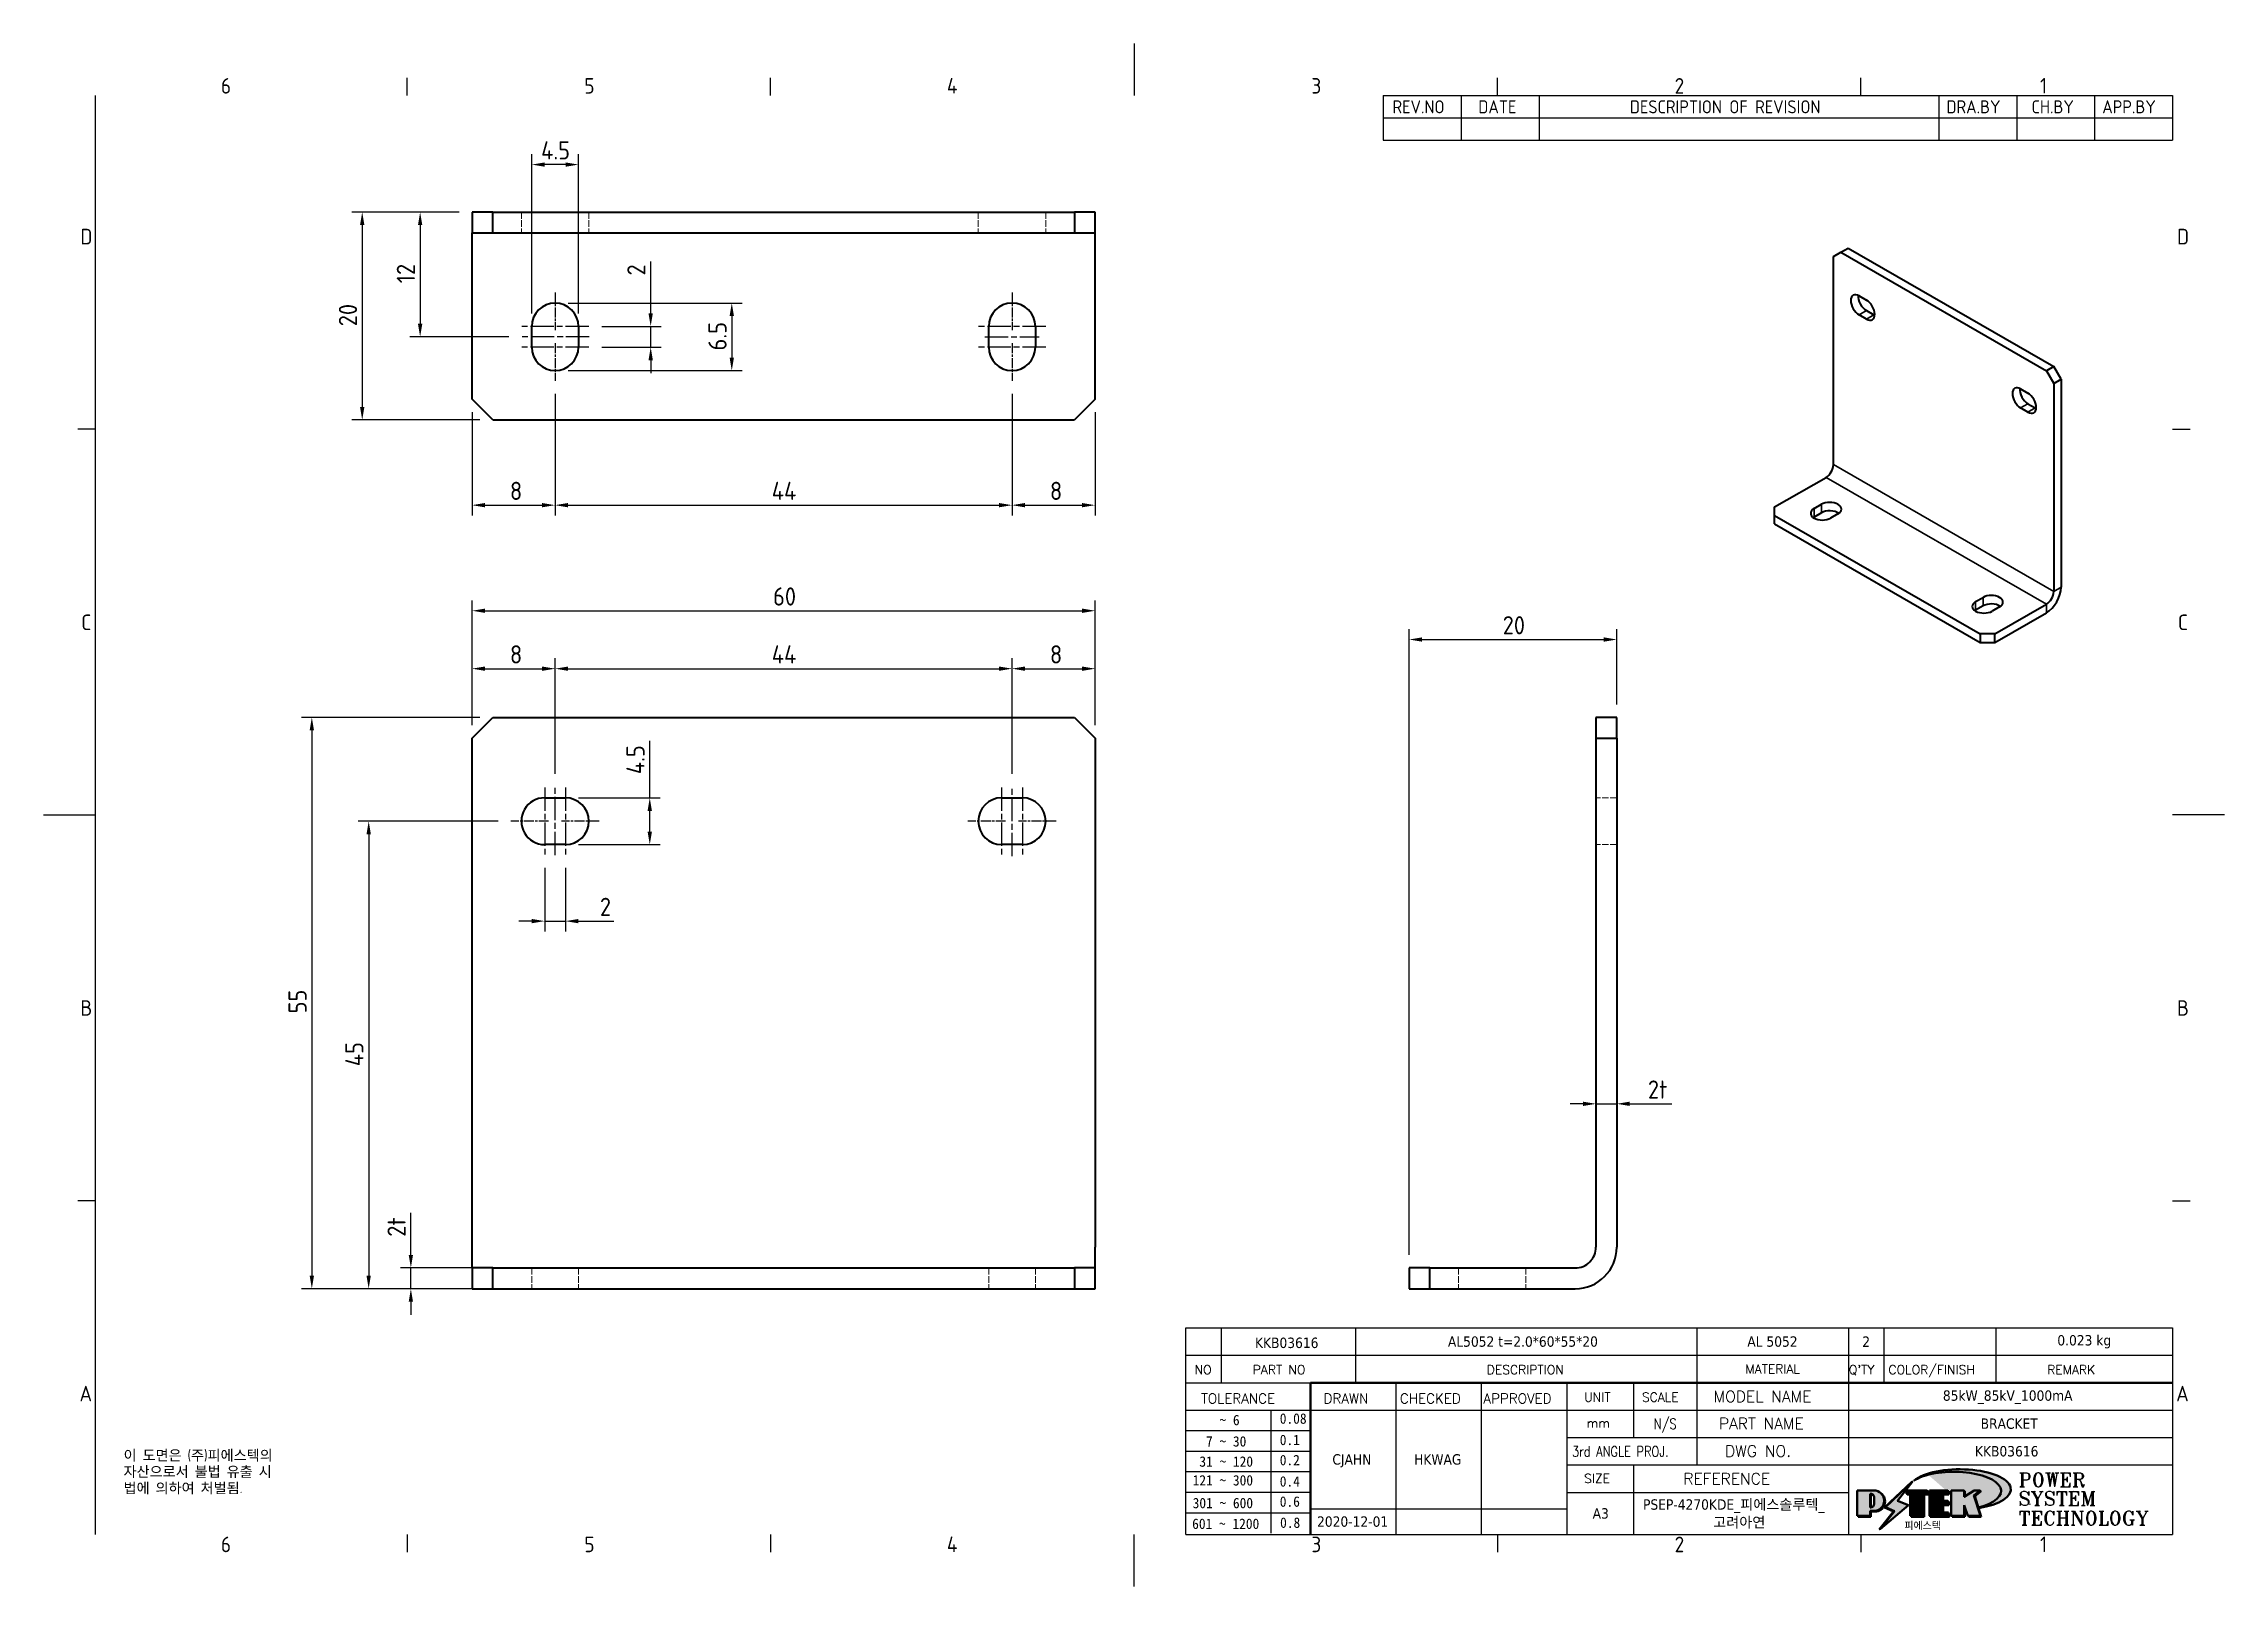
# Model space of a CAD drawing. Header units: millimetres. Extents: x 0 to 210, y 0 to 149.
import ezdxf
from ezdxf.enums import TextEntityAlignment as Align

# ---------------------------------------------------------------- set-up
doc = ezdxf.new("R2010")
doc.units = ezdxf.units.MM
doc.header["$LTSCALE"] = 0.5
doc.linetypes.add('CHAIN', pattern=[0.35429999999999995, 0.2362, -0.0295, 0.0591, -0.0295])
doc.linetypes.add('DASHED', pattern=[0.2067, 0.1654, -0.0413])
doc.layers.get('0').update_dxf_attribs({"color": 3, "lineweight": 25})
for name, color, linetype, lineweight in [('가려진 것(ISO)', 2, 'DASHED', 18), ('가시적인 것(ISO)', 3, 'Continuous', 40), ('가시적인 좁은 것(ISO)', 3, 'Continuous', 35), ('경계(ISO)', 7, 'Continuous', 25), ('기호(ISO)', 5, 'Continuous', 25), ('제목(ISO)', 5, 'Continuous', 50), ('중심 표식(ISO)', 1, 'Continuous', 25), ('중심선(ISO)', 1, 'Continuous', 25), ('치수(ISO)', 2, 'Continuous', 25), ('해치(ISO)', 7, 'Continuous', 18)]:
    doc.layers.add(name, color=color, linetype=linetype, lineweight=lineweight)
doc.styles.add('HAN_291', font='')
doc.styles.add('HAN_370', font='', dxfattribs={"width": 2})
doc.styles.add('ISO ProportionalPSTEK', font='isocp.shx')
doc.styles.add('RC_284', font='ROMANC.shx')
doc.styles.add('RC_287', font='ROMANC.shx')
doc.styles.add('RC_292', font='ROMANC.shx')
doc.styles.add('ROMANT_294', font='romant.shx')
doc.styles.add('문자 텍스트_PSTEK_POSCO', font='isocp.shx')
doc.styles.add('치수 텍스트_PSTEK_POSCO', font='isocp.shx')
doc.styles.add('텍스트 스타일198', font='tahoma.ttf')
doc.styles.add('텍스트 스타일333', font='ROMANC.shx', dxfattribs={"width": 0.800000011920929})
doc.styles.get('HAN_291').set_extended_font_data('GulimChe')
doc.styles.get('HAN_370').set_extended_font_data('GulimChe')
doc.dimstyles.new('치수_PSTEK_POSCO', dxfattribs={"dimscale": 0.5, "dimtxt": 3.5, "dimasz": 2.5, "dimexe": 2, "dimexo": 2.5, "dimgap": 1, "dimtad": 1, "dimrnd": 1e-08, "dimdsep": 46, "dimtxsty": '치수 텍스트_PSTEK_POSCO', "dimcen": 0.09, "dimdle": 10, "dimclrd": 7, "dimclre": 7, "dimclrt": 2, "dimadec": 1, "dimazin": 2, "dimtfac": 1, "dimtmove": 0, "dimatfit": 3, "dimfxl": 0, "dimtolj": 1, "dimlwd": -1, "dimlwe": -1, "dimarcsym": 0})

msp = doc.modelspace()

# ---------------------------------------------------------------- texts
at = {"layer": '기호(ISO)', "color": 7, "insert": (7.697312702442192, 13.11413621996215), "char_height": 1.000000014901161, "width": 25.62006913027125, "attachment_point": 1, "line_spacing_factor": 0.9442214369773865, "style": '문자 텍스트_PSTEK_POSCO'}
msp.add_mtext('{이 도면은 (주)피에스텍의\\P자산으로서 불법 유출 시 \\P법에 의하여 처벌됨.}', dxfattribs=at)

# ---------------------------------------------------------------- blocks, each defined once
blk = doc.blocks.new('경계 Default Border')
at = {"layer": '경계(ISO)'}
for p, q in [((70, 287.0000076293945), (70, 290.4000091552734)), ((140, 287.0000076293945), (140, 290.4000091552734)), ((280, 287.0000076293945), (280, 290.4000091552734)), ((350, 287.0000076293945), (350, 290.4000091552734)), ((10, 222.7499961853027), (6.599999666213989, 222.7499961853027)), ((410, 222.7499961853027), (413.4000015258789, 222.7499961853027)), ((10, 74.25000190734863), (6.599999666213989, 74.25000190734863)), ((410, 74.25000190734863), (413.4000015258789, 74.25000190734863)), ((70, 10), (70, 6.599999666213989)), ((140, 10), (140, 6.599999666213989)), ((280, 10), (280, 6.599999666213989)), ((350, 10), (350, 6.599999666213989))]:
    blk.add_line(p, q, dxfattribs=at)
at = {"layer": '경계(ISO)', "flags": 128}
for points in [[(210, 297.0000076293945), (210, 287.0000076293945)], [(10, 10), (10, 287.0000076293945)], [(0, 148.5000038146973), (10, 148.5000038146973)], [(420, 148.5000038146973), (410, 148.5000038146973)], [(210, 0), (210, 10)]]:
    blk.add_lwpolyline(points, dxfattribs=at)
at = {"layer": '경계(ISO)', "color": 2, "char_height": 3.00000011920929, "attachment_point": 7, "style": '문자 텍스트_PSTEK_POSCO'}
for s, insert in [('6', (34.14453946055966, 287.3713945155963)), ('5', (104.1445394605597, 287.3713945155963)), ('4', (173.9734701308116, 287.4)), ('3', (244.1685395229535, 287.3713945155963)), ('2', (314.127739416884, 287.3713945155963)), ('1', (384.4860661041481, 287.4)), ('D', (7.078270083685684, 258.3463944559917)), ('D', (410.878270202895, 258.3463944559917)), ('C', (7.244539400955009, 184.0963944559917)), ('C', (411.0445395201643, 184.0963944559917)), ('B', (7.078270083685684, 109.8463944559917)), ('B', (410.878270202895, 109.8463944559917)), ('A', (6.914400698149937, 35.61784856929444)), ('A', (410.7144008173592, 35.61784856929444)), ('6', (34.14453946055966, 6.57139439638704)), ('5', (104.1445394605597, 6.57139439638704)), ('4', (173.9734701308116, 6.59999988079071)), ('3', (244.1685395229535, 6.57139439638704)), ('2', (314.127739416884, 6.57139439638704)), ('1', (384.4860661041481, 6.59999988079071))]:
    blk.add_mtext(s, dxfattribs=dict(at, insert=insert))
blk = doc.blocks.new('제목 블록 PSTEK')
for color, points in [(252, [(317.2195697678507, 17.0593801673321), (322.0326348870767, 21.62682475217465), (322.2781991042243, 21.94392121864296), (317.0471853425802, 16.97985676345368), (318.7512090904202, 16.1899260703855), (316.0018030350395, 12.71868385740789), (316.3356552234328, 13.00206718743325), (318.9235935156908, 16.2694494742633)]), (5, [(321.6183518841322, 17.4193704504104), (319.5281351041078, 18.24969419629727), (322.4505835294948, 22.02344462252142), (317.2195697678507, 17.0593801673321), (318.9235935156908, 16.2694494742633), (316.1741874603099, 12.79820726128571)]), (1, [(324.4839107253602, 19.60711530335299), (325.2419748254881, 19.60711530335299), (325.2419748254881, 20.25857663940324), (321.2266040451076, 20.25857663940324), (321.2266040451076, 19.60711530335299), (321.9846681452406, 19.60711530335299), (321.9846681452406, 15.3430047401139), (324.4839107253602, 15.3430047401139)]), (252, [(321.9846681452406, 19.60711530335299), (321.4042753185749, 19.60711530335299), (321.4042753185749, 19.45905590879572), (321.9846681452406, 19.45905590879572)]), (252, [(324.6615819988275, 19.45905590879572), (325.4196460989604, 19.45905590879572), (325.4196460989604, 20.11051724484596), (325.2419748254881, 20.11051724484596), (325.2419748254881, 19.60711530335299), (324.4839107253602, 19.60711530335299), (324.4839107253602, 15.3430047401139), (322.1623394187076, 15.3430047401139), (322.1623394187076, 15.19494534555726), (324.6615819988275, 15.19494534555726)]), (1, [(329.2277337269622, 20.25857663940324), (325.65654113025, 20.25857663940324), (325.65654113025, 15.3430047401139), (329.3580259941756, 15.3430047401139), (329.3580259941756, 15.9944660761648), (328.1137701654877, 15.9944660761648), (328.1137701654877, 17.56360607323003), (329.2277337269622, 17.56360607323003), (329.2277337269622, 18.25543873810179), (328.1137701654877, 18.25543873810179), (328.1137701654877, 19.60711530335299), (329.2277337269622, 19.60711530335299)]), (252, [(328.2914414389548, 19.45905590879572), (329.4054050004294, 19.45905590879572), (329.4054050004294, 20.11051724484596), (329.2277337269622, 20.11051724484596), (329.2277337269622, 19.60711530335299), (328.1137701654877, 19.60711530335299), (328.1137701654877, 18.25543873810179), (328.2914414389548, 18.25543873810179)]), (252, [(328.2914414389548, 17.41554667867274), (329.4054050004294, 17.41554667867274), (329.4054050004294, 18.10737934354514), (329.2277337269622, 18.10737934354514), (329.2277337269622, 17.56360607323003), (328.1137701654877, 17.56360607323003), (328.1137701654877, 15.9944660761648), (328.2914414389548, 15.9944660761648)]), (1, [(332.3312149849806, 20.25857663940324), (329.8592894925411, 20.25857663940324), (329.8592894925411, 15.3430047401139), (332.3312149849806, 15.3430047401139), (332.3312149849806, 17.4318630164523), (333.0701931098801, 15.3430047401139), (335.4855464857051, 15.3430047401139), (334.2514536401189, 19.30614745124769), (335.4379594596742, 20.25857663940324), (334.3071782107978, 20.25857663940324), (332.3312149849806, 18.99741471888304)]), (252, [(332.5088862584528, 16.92964231796647), (332.3312149849806, 17.43186301645164), (332.3312149849806, 15.3430047401139), (330.0369607660135, 15.3430047401139), (330.0369607660135, 15.19494534555726), (332.5088862584528, 15.19494534555726)]), (252, [(332.5088862584528, 20.1105172448466), (332.3312149849806, 20.1105172448466), (332.3312149849806, 18.99741471888368), (332.5088862584528, 19.11081371413894)]), (252, [(335.6156307331414, 20.11051724484596), (335.2535118015555, 20.11051724484596), (334.2514536401189, 19.30614745124769), (335.4855464857051, 15.3430047401139), (333.1954852176545, 15.3430047401139), (333.2478643833523, 15.19494534555726), (335.6632177591723, 15.19494534555726), (334.4291249135862, 19.15808805669106)]), (252, [(329.5356972676428, 15.8464066816075), (329.3580259941756, 15.8464066816075), (329.3580259941756, 15.3430047401139), (325.8342124037171, 15.3430047401139), (325.8342124037171, 15.19494534555726), (329.5356972676428, 15.19494534555726)])]:
    blk.add_hatch(color=color).paths.add_polyline_path(points)
h = blk.add_hatch(color=1)
edge = h.paths.add_edge_path(flags=0)
edge.add_line((314.2242174273352, 19.60711530335299), (314.2242174273352, 17.00126995915134))
edge.add_line((314.2242174273352, 17.00126995915134), (314.3485873187598, 17.00126995915134))
edge.add_arc((314.3485873187598, 17.6527312952023), 0.6514613360509371, 270, 360)
edge.add_line((315.0000486548106, 17.6527312952023), (315.0000486548106, 18.95565396730211))
edge.add_arc((314.3485873187598, 18.95565396730212), 0.6514613360508712, 0, 90)
edge.add_line((314.3485873187598, 19.60711530335299), (314.2242174273352, 19.60711530335299))
edge = h.paths.add_edge_path()
edge.add_arc((314.9847713324306, 18.28938669179658), 1.969189947606664, 269.9999999999959, 450)
edge.add_line((314.9847713324306, 20.25857663940318), (311.7664314776902, 20.25857663940324))
edge.add_line((311.7664314776902, 20.25857663940324), (311.7664314776902, 15.3430047401139))
edge.add_line((311.7664314776902, 15.3430047401139), (314.2242174273352, 15.3430047401139))
edge.add_line((314.2242174273352, 15.3430047401139), (314.2242174273352, 16.32019674418991))
edge.add_line((314.2242174273352, 16.32019674418991), (314.9847713324307, 16.32019674418991))
h = blk.add_hatch(color=252)
edge = h.paths.add_edge_path()
edge.add_arc((314.9847713324309, 18.28938669179657), 1.969189947606666, 270, 406.8278729790604)
edge.add_arc((315.1624426058984, 18.1413272972396), 1.969189947606962, -90, 53.560984836317004, ccw=False)
edge.add_line((315.1624426058984, 16.17213734963263), (314.4018887008024, 16.17213734963263))
edge.add_line((314.4018887008024, 16.17213734963263), (314.4018887008024, 15.19494534555726))
edge.add_line((314.4018887008024, 15.19494534555726), (311.9441027511573, 15.19494534555726))
edge.add_line((311.9441027511573, 15.19494534555726), (311.9441027511573, 15.3430047401139))
edge.add_line((311.9441027511573, 15.3430047401139), (314.2242174273352, 15.3430047401139))
edge.add_line((314.2242174273352, 15.3430047401139), (314.2242174273352, 16.32019674418991))
edge.add_line((314.2242174273352, 16.32019674418991), (314.9847713324309, 16.32019674418991))
h = blk.add_hatch(color=252)
edge = h.paths.add_edge_path()
edge.add_line((314.4018887008024, 19.45905590879572), (314.5262585922315, 19.45905590879572))
edge.add_arc((314.5262585922314, 18.80759457274939), 0.6514613360463194, 60.4189348879147, 90.00000000000318, ccw=False)
edge.add_arc((314.3485873187602, 18.95565396730057), 0.6514613360524251, 39.96992292766206, 90.00000000009999)
edge.add_line((314.3485873187591, 19.60711530335307), (314.2242174273352, 19.60711530335298))
edge.add_line((314.2242174273352, 19.60711530335299), (314.2242174273352, 17.00126995915134))
edge.add_line((314.2242174273352, 17.00126995915134), (314.3485873187591, 17.00126995915134))
edge.add_arc((314.3485873187568, 17.652731295233), 0.6514613360816299, 270.0000000002, 274.6930825552478)
edge.add_line((314.4018887008024, 17.0034541317032), (314.4018887008024, 19.45905590879572))
at = {"layer": '해치(ISO)'}
h = blk.add_hatch(color=140, dxfattribs=at)
edge = h.paths.add_edge_path()
edge.add_ellipse((330.3660919371412, 20.15576403068321), major_axis=(9.100907360794343, 0), ratio=0.4069904968023172, start_angle=301.3098473703837, end_angle=507.7436900681698)
edge.add_ellipse((331.5340919371412, 20.4634168429492), major_axis=(-9.82350664112931, 0), ratio=0.3942600559756514, start_angle=111.51207141178469, end_angle=334.47025347086895, ccw=False)
edge.add_line((335.1363447531188, 16.8601935978785), (335.0955236905705, 16.99119398620872))
at = {"color": 180}
for p, q in [((182.475792979055, 11.79100474011392), (182.4757929790549, 51.56524660363496)), ((182.4757929790549, 51.56524660363496), (372.4757929537551, 51.56524660363496)), ((189.2651435055721, 51.56524660363496), (189.2651435055722, 41.00524660363494)), ((215.2152739891528, 41.00524660363494), (215.2152739891528, 51.56524660363496)), ((280.8758854511282, 51.56524660363496), (280.8758854511282, 41.00524660363494)), ((310.0881549537552, 51.56524660363496), (310.0881549537553, 41.00524660363494)), ((316.9044520275131, 51.56524660363496), (316.9044520275127, 41.00524660363494)), ((338.4566026226726, 51.56524660363496), (338.4566026226727, 41.00524660363494)), ((372.4757929537551, 51.56524660363496), (372.4757929537551, 11.79100474011389)), ((182.475792979055, 46.2852466036349), (372.4757929537551, 46.28524660363492)), ((182.475792979055, 41.00524660363493), (206.451475290024, 41.00524660363493)), ((222.9401812389276, 11.79100474011392), (222.9401812389276, 41.00524660363494)), ((239.4288871878316, 11.79100474011392), (239.4288871878316, 41.00524660363494)), ((255.9175931367356, 11.79100474011392), (255.9175931367356, 41.00524660363494)), ((268.6918866058747, 41.00524660363494), (268.6918866058747, 30.44524660363498)), ((280.8758854511282, 41.00524660363494), (280.8758854511282, 25.16524660363502)), ((310.088154953755, 41.00524660363494), (310.088154953755, 11.79100474011392)), ((182.475792979055, 35.72524660363497), (206.451475290024, 35.72524660363497)), ((198.8621818849491, 12.02524660363491), (198.8621818849491, 35.72524660363497)), ((206.451475290024, 35.72524660363497), (372.4757929537551, 35.72524660363497)), ((182.475792979055, 31.77524660363492), (206.451475290024, 31.77524660363492)), ((255.917593136736, 30.44524660363498), (372.4757929537552, 30.44524660363501)), ((182.475792979055, 27.82524660363487), (206.451475290024, 27.82524660363487)), ((182.475792979055, 23.87524660363505), (206.451475290024, 23.87524660363505)), ((255.9175931367359, 25.16524660363502), (372.4757929537552, 25.165246603635)), ((268.6918866058744, 25.16524660363502), (268.6918866058744, 11.79100474011392)), ((182.475792979055, 19.92524660363478), (206.451475290024, 19.92524660363478)), ((255.9175931367359, 19.88524660363481), (310.0881549537553, 19.88524660363481)), ((182.475792979055, 15.97524660363496), (206.451475290024, 15.97524660363496)), ((206.451475290024, 16.74100474011396), (255.9175931367359, 16.74100474011396)), ((182.475792979055, 11.79100474011392), (372.4757929537551, 11.79100474011389))]:
    blk.add_line(p, q, dxfattribs=at)
at = {"color": 7, "lineweight": 50}
for p, q in [((206.4514752900237, 11.79100474011392), (206.4514752900237, 41.00524660363494)), ((206.451475290024, 41.00524660363494), (372.4757929537551, 41.00524660363496))]:
    blk.add_line(p, q, dxfattribs=at)
at = {"color": 7}
for p, q in [((322.2781991042243, 21.94392121864296), (317.0471853425802, 16.97985676345368)), ((322.4505835294948, 22.02344462252142), (317.2195697678507, 17.0593801673321)), ((317.2195697678507, 17.0593801673321), (322.0326348870767, 21.62682475217465)), ((319.5281351041078, 18.24969419629727), (322.4505835294948, 22.02344462252142)), ((322.0326348870767, 21.62682475217465), (322.2781991042243, 21.94392121864296)), ((311.7664314776902, 20.25900474011391), (311.7664314776902, 15.34300474011391)), ((314.9847713324309, 20.25857663940324), (311.7664314776902, 20.25857663940324)), ((314.9847713324309, 20.25857663940324), (311.7664314776902, 20.25857663940324)), ((311.7664314776902, 20.25857663940324), (311.7664314776902, 15.3430047401139)), ((314.2242174273352, 17.00126995915134), (314.2242174273352, 19.60711530335299)), ((314.2242174273352, 19.60711530335299), (314.3485873187591, 19.60711530335299)), ((314.3485873187591, 19.60711530335299), (314.2242174273352, 19.60711530335299)), ((314.2242174273352, 19.60711530335299), (314.2242174273352, 17.00126995915134)), ((314.2242174273352, 17.00126995915134), (314.2242174273352, 19.60711530335299)), ((314.2242174273352, 19.60711530335299), (314.3485873187591, 19.60711530335299)), ((314.3485873187591, 17.00126995915134), (314.2242174273352, 17.00126995915134)), ((314.2242174273352, 17.00126995915134), (314.3485873187591, 17.00126995915134)), ((314.3485873187591, 17.00126995915134), (314.2242174273352, 17.00126995915134)), ((314.4018887008024, 19.45905590879572), (314.5262585922314, 19.45905590879572)), ((314.4018887008024, 17.0034541317032), (314.4018887008024, 19.45905590879572)), ((315.0000486548106, 18.95565396730275), (315.0000486548106, 17.65273129520161)), ((315.0000486548106, 18.95565396730275), (315.0000486548106, 17.65273129520161)), ((316.1741874603099, 12.79820726128571), (321.6183518841322, 17.4193704504104)), ((317.0471853425802, 16.97985676345368), (318.7512090904202, 16.1899260703855)), ((318.9235935156908, 16.2694494742633), (317.2195697678507, 17.0593801673321)), ((317.2195697678507, 17.0593801673321), (318.9235935156908, 16.2694494742633)), ((321.6183518841322, 17.4193704504104), (319.5281351041078, 18.24969419629727)), ((325.2419748254881, 20.25857663940324), (321.2266040451076, 20.25857663940324)), ((321.2266040451076, 20.25857663940324), (321.2266040451076, 19.60711530335299)), ((325.2419748254881, 20.25857663940324), (321.2266040451076, 20.25857663940324)), ((321.2266040451076, 20.25857663940324), (321.2266040451076, 19.60711530335299)), ((321.2266040451076, 19.60711530335299), (321.9846681452406, 19.60711530335299)), ((321.2266040451076, 19.60711530335299), (321.9846681452406, 19.60711530335299)), ((321.4042753185749, 19.60711530335299), (321.4042753185749, 19.45905590879572)), ((321.9846681452406, 19.60711530335299), (321.4042753185749, 19.60711530335299)), ((321.4042753185749, 19.45905590879572), (321.9846681452406, 19.45905590879572)), ((321.9846681452406, 19.60711530335299), (321.9846681452406, 15.3430047401139)), ((321.9846681452406, 19.45905590879572), (321.9846681452406, 19.60711530335299)), ((321.9846681452406, 19.60711530335299), (321.9846681452406, 15.3430047401139)), ((324.4839107253602, 19.60711530335299), (325.2419748254881, 19.60711530335299)), ((324.4839107253602, 15.3430047401139), (324.4839107253602, 19.60711530335299)), ((325.2419748254881, 19.60711530335299), (324.4839107253602, 19.60711530335299)), ((324.4839107253602, 19.60711530335299), (324.4839107253602, 15.3430047401139)), ((324.4839107253602, 19.60711530335299), (325.2419748254881, 19.60711530335299)), ((324.4839107253602, 15.3430047401139), (324.4839107253602, 19.60711530335299)), ((324.6615819988275, 19.45905590879572), (325.4196460989604, 19.45905590879572)), ((324.6615819988275, 15.19494534555726), (324.6615819988275, 19.45905590879572)), ((325.2419748254881, 19.60711530335299), (325.2419748254881, 20.25857663940324)), ((325.2419748254881, 19.60711530335299), (325.2419748254881, 20.25857663940324)), ((325.4196460989604, 20.11051724484596), (325.2419748254881, 20.11051724484596)), ((325.2419748254881, 20.11051724484596), (325.2419748254881, 19.60711530335299)), ((325.4196460989604, 19.45905590879572), (325.4196460989604, 20.11051724484596)), ((329.2277337269622, 20.25857663940324), (325.65654113025, 20.25857663940324)), ((325.65654113025, 20.25857663940324), (325.65654113025, 15.3430047401139)), ((325.65654113025, 20.25857663940324), (325.65654113025, 15.3430047401139)), ((329.2277337269622, 20.25857663940324), (325.65654113025, 20.25857663940324)), ((328.1137701654877, 18.25543873810179), (328.1137701654877, 19.60711530335299)), ((328.1137701654877, 19.60711530335299), (329.2277337269622, 19.60711530335299)), ((329.2277337269622, 19.60711530335299), (328.1137701654877, 19.60711530335299)), ((328.1137701654877, 19.60711530335299), (328.1137701654877, 18.25543873810179)), ((328.1137701654877, 18.25543873810179), (328.1137701654877, 19.60711530335299)), ((328.1137701654877, 19.60711530335299), (329.2277337269622, 19.60711530335299)), ((329.2277337269622, 18.25543873810179), (328.1137701654877, 18.25543873810179)), ((328.1137701654877, 18.25543873810179), (328.2914414389548, 18.25543873810179)), ((329.2277337269622, 18.25543873810179), (328.1137701654877, 18.25543873810179)), ((328.1137701654877, 17.56360607323003), (329.2277337269622, 17.56360607323003)), ((328.1137701654877, 15.9944660761648), (328.1137701654877, 17.56360607323003)), ((329.2277337269622, 17.56360607323003), (328.1137701654877, 17.56360607323003)), ((328.1137701654877, 17.56360607323003), (328.1137701654877, 15.9944660761648)), ((328.1137701654877, 17.56360607323003), (329.2277337269622, 17.56360607323003)), ((328.1137701654877, 15.9944660761648), (328.1137701654877, 17.56360607323003)), ((328.2914414389548, 18.25543873810179), (328.2914414389548, 19.45905590879572)), ((328.2914414389548, 19.45905590879572), (329.4054050004294, 19.45905590879572)), ((328.2914414389548, 15.9944660761648), (328.2914414389548, 17.41554667867274)), ((328.2914414389548, 17.41554667867274), (329.4054050004294, 17.41554667867274)), ((329.2277337269622, 19.60711530335299), (329.2277337269622, 20.25857663940324)), ((329.2277337269622, 19.60711530335299), (329.2277337269622, 20.25857663940324)), ((329.4054050004294, 20.11051724484596), (329.2277337269622, 20.11051724484596)), ((329.2277337269622, 20.11051724484596), (329.2277337269622, 19.60711530335299)), ((329.2277337269622, 17.56360607323003), (329.2277337269622, 18.25543873810179)), ((329.2277337269622, 17.56360607323003), (329.2277337269622, 18.25543873810179)), ((329.4054050004294, 18.10737934354514), (329.2277337269622, 18.10737934354514)), ((329.2277337269622, 18.10737934354514), (329.2277337269622, 17.56360607323003)), ((329.4054050004294, 19.45905590879572), (329.4054050004294, 20.11051724484596)), ((329.4054050004294, 17.41554667867274), (329.4054050004294, 18.10737934354514)), ((332.3312149849806, 20.25857663940324), (329.8592894925411, 20.25857663940324)), ((329.8592894925411, 20.25857663940324), (329.8592894925411, 15.3430047401139)), ((329.8592894925411, 20.25857663940324), (329.8592894925411, 15.3430047401139)), ((332.3312149849806, 20.25857663940324), (329.8592894925411, 20.25857663940324)), ((334.3071782107978, 20.25857663940324), (332.3312149849806, 18.99741471888304)), ((332.3312149849806, 18.99741471888304), (332.3312149849806, 20.25857663940324)), ((334.3071782107978, 20.25857663940324), (332.3312149849806, 18.99741471888304)), ((332.3312149849806, 18.99741471888304), (332.3312149849806, 20.25857663940324)), ((332.5088862584528, 20.1105172448466), (332.3312149849806, 20.1105172448466)), ((332.3312149849806, 20.1105172448466), (332.3312149849806, 18.99741471888368)), ((332.3312149849806, 18.99741471888368), (332.5088862584528, 19.11081371413894)), ((332.3312149849806, 17.4318630164523), (333.0701931098801, 15.3430047401139)), ((332.3312149849806, 15.3430047401139), (332.3312149849806, 17.4318630164523)), ((332.5088862584528, 16.92964231796647), (332.3312149849806, 17.43186301645164)), ((332.3312149849806, 17.43186301645164), (332.3312149849806, 15.3430047401139)), ((332.3312149849806, 17.4318630164523), (333.0701931098801, 15.3430047401139)), ((332.3312149849806, 15.3430047401139), (332.3312149849806, 17.4318630164523)), ((332.5088862584528, 19.11081371413894), (332.5088862584528, 20.1105172448466)), ((332.5088862584528, 15.19494534555726), (332.5088862584528, 16.92964231796647)), ((334.2514536401189, 19.30614745124769), (335.4379594596742, 20.25857663940324)), ((334.2514536401189, 19.30614745124769), (335.4379594596742, 20.25857663940324)), ((335.2535118015555, 20.11051724484596), (334.2514536401189, 19.30614745124769)), ((335.4855464857051, 15.3430047401139), (334.2514536401189, 19.30614745124769)), ((334.2514536401189, 19.30614745124769), (335.4855464857051, 15.3430047401139)), ((335.4855464857051, 15.3430047401139), (334.2514536401189, 19.30614745124769)), ((335.4379594596742, 20.25857663940324), (334.3071782107978, 20.25857663940324)), ((335.4379594596742, 20.25857663940324), (334.3071782107978, 20.25857663940324)), ((334.4291249135862, 19.15808805669104), (335.6156307331414, 20.11051724484596)), ((335.6632177591723, 15.19494534555726), (334.4291249135862, 19.15808805669104)), ((335.6156307331414, 20.11051724484596), (335.2535118015555, 20.11051724484596)), ((345.0447381189468, 17.50375595811051), (344.9867755289346, 17.689895936919)), ((311.7664314776902, 15.3430047401139), (314.2242174273352, 15.3430047401139)), ((311.7664314776902, 15.3430047401139), (314.2242174273352, 15.3430047401139)), ((314.2242174273352, 15.3430047401139), (311.9441027511573, 15.3430047401139)), ((311.9441027511573, 15.3430047401139), (311.9441027511573, 15.19494534555726)), ((311.9441027511573, 15.19494534555726), (314.4018887008024, 15.19494534555726)), ((314.2242174273352, 16.32019674418991), (314.9847713324309, 16.32019674418991)), ((314.2242174273352, 15.3430047401139), (314.2242174273352, 16.32019674418991)), ((314.9847713324309, 16.32019674418991), (314.2242174273352, 16.32019674418991)), ((314.2242174273352, 16.32019674418991), (314.2242174273352, 15.3430047401139)), ((314.2242174273352, 16.32019674418991), (314.9847713324309, 16.32019674418991)), ((314.2242174273352, 15.3430047401139), (314.2242174273352, 16.32019674418991)), ((314.4018887008024, 16.17213734963263), (315.162442605898, 16.17213734963263)), ((314.4018887008024, 15.19494534555726), (314.4018887008024, 16.17213734963263)), ((318.7512090904202, 16.1899260703855), (316.0018030350395, 12.71868385740789)), ((316.0018030350395, 12.71868385740789), (316.3356552234328, 13.00206718743325)), ((318.9235935156908, 16.2694494742633), (316.1741874603099, 12.79820726128571)), ((316.3356552234328, 13.00206718743325), (318.9235935156908, 16.2694494742633)), ((321.9846681452406, 15.3430047401139), (324.4839107253602, 15.3430047401139)), ((321.9846681452406, 15.3430047401139), (324.4839107253602, 15.3430047401139)), ((324.4839107253602, 15.3430047401139), (322.1623394187076, 15.3430047401139)), ((322.1623394187076, 15.3430047401139), (322.1623394187076, 15.19494534555726)), ((322.1623394187076, 15.19494534555726), (324.6615819988275, 15.19494534555726)), ((325.65654113025, 15.3430047401139), (329.3580259941756, 15.3430047401139)), ((325.65654113025, 15.3430047401139), (329.3580259941756, 15.3430047401139)), ((329.3580259941756, 15.3430047401139), (325.8342124037171, 15.3430047401139)), ((325.8342124037171, 15.3430047401139), (325.8342124037171, 15.19494534555726)), ((325.8342124037171, 15.19494534555726), (329.5356972676428, 15.19494534555726)), ((329.3580259941756, 15.9944660761648), (328.1137701654877, 15.9944660761648)), ((328.1137701654877, 15.9944660761648), (328.2914414389548, 15.9944660761648)), ((329.3580259941756, 15.9944660761648), (328.1137701654877, 15.9944660761648)), ((329.3580259941756, 15.3430047401139), (329.3580259941756, 15.9944660761648)), ((329.3580259941756, 15.3430047401139), (329.3580259941756, 15.9944660761648)), ((329.5356972676428, 15.8464066816075), (329.3580259941756, 15.8464066816075)), ((329.3580259941756, 15.8464066816075), (329.3580259941756, 15.3430047401139)), ((329.5356972676428, 15.19494534555726), (329.5356972676428, 15.8464066816075)), ((329.8592894925411, 15.3430047401139), (332.3312149849806, 15.3430047401139)), ((329.8592894925411, 15.3430047401139), (332.3312149849806, 15.3430047401139)), ((332.3312149849806, 15.3430047401139), (330.0369607660135, 15.3430047401139)), ((330.0369607660135, 15.3430047401139), (330.0369607660135, 15.19494534555726)), ((330.0369607660135, 15.19494534555726), (332.5088862584528, 15.19494534555726)), ((333.0701931098801, 15.3430047401139), (335.4855464857051, 15.3430047401139)), ((333.0701931098801, 15.3430047401139), (335.4855464857051, 15.3430047401139)), ((335.4855464857051, 15.3430047401139), (333.1954852176545, 15.3430047401139)), ((333.1954852176545, 15.3430047401139), (333.2478643833523, 15.19494534555726)), ((333.2478643833523, 15.19494534555726), (335.6632177591723, 15.19494534555726))]:
    blk.add_line(p, q, dxfattribs=at)
at = {"color": 5}
for p, q in [((322.4505835294948, 22.02344462252142), (317.2195697678507, 17.0593801673321)), ((319.5281351041078, 18.24969419629727), (322.4505835294948, 22.02344462252142)), ((316.1741874603099, 12.79820726128571), (321.6183518841322, 17.4193704504104)), ((317.2195697678507, 17.0593801673321), (318.9235935156908, 16.2694494742633)), ((321.6183518841322, 17.4193704504104), (319.5281351041078, 18.24969419629727)), ((318.9235935156908, 16.2694494742633), (316.1741874603099, 12.79820726128571))]:
    blk.add_line(p, q, dxfattribs=at)
at = {"color": 1}
for p, q in [((314.9847713324309, 20.25857663940324), (311.7664314776902, 20.25857663940324)), ((311.7664314776902, 20.25857663940324), (311.7664314776902, 15.3430047401139)), ((314.2242174273352, 17.00126995915134), (314.2242174273352, 19.60711530335299)), ((314.2242174273352, 19.60711530335299), (314.3485873187591, 19.60711530335299)), ((314.3485873187591, 17.00126995915134), (314.2242174273352, 17.00126995915134)), ((315.0000486548106, 18.95565396730275), (315.0000486548106, 17.65273129520161)), ((325.2419748254881, 20.25857663940324), (321.2266040451076, 20.25857663940324)), ((321.2266040451076, 20.25857663940324), (321.2266040451076, 19.60711530335299)), ((321.2266040451076, 19.60711530335299), (321.9846681452406, 19.60711530335299)), ((321.9846681452406, 19.60711530335299), (321.9846681452406, 15.3430047401139)), ((324.4839107253602, 19.60711530335299), (325.2419748254881, 19.60711530335299)), ((324.4839107253602, 15.3430047401139), (324.4839107253602, 19.60711530335299)), ((325.2419748254881, 19.60711530335299), (325.2419748254881, 20.25857663940324)), ((329.2277337269622, 20.25857663940324), (325.65654113025, 20.25857663940324)), ((325.65654113025, 20.25857663940324), (325.65654113025, 15.3430047401139)), ((328.1137701654877, 18.25543873810179), (328.1137701654877, 19.60711530335299)), ((328.1137701654877, 19.60711530335299), (329.2277337269622, 19.60711530335299)), ((329.2277337269622, 18.25543873810179), (328.1137701654877, 18.25543873810179)), ((328.1137701654877, 17.56360607323003), (329.2277337269622, 17.56360607323003)), ((328.1137701654877, 15.9944660761648), (328.1137701654877, 17.56360607323003)), ((329.2277337269622, 19.60711530335299), (329.2277337269622, 20.25857663940324)), ((329.2277337269622, 17.56360607323003), (329.2277337269622, 18.25543873810179)), ((332.3312149849806, 20.25857663940324), (329.8592894925411, 20.25857663940324)), ((329.8592894925411, 20.25857663940324), (329.8592894925411, 15.3430047401139)), ((334.3071782107978, 20.25857663940324), (332.3312149849806, 18.99741471888304)), ((332.3312149849806, 18.99741471888304), (332.3312149849806, 20.25857663940324)), ((332.3312149849806, 17.4318630164523), (333.0701931098801, 15.3430047401139)), ((332.3312149849806, 15.3430047401139), (332.3312149849806, 17.4318630164523)), ((334.2514536401189, 19.30614745124769), (335.4379594596742, 20.25857663940324)), ((335.4855464857051, 15.3430047401139), (334.2514536401189, 19.30614745124769)), ((335.4379594596742, 20.25857663940324), (334.3071782107978, 20.25857663940324)), ((311.7664314776902, 15.3430047401139), (314.2242174273352, 15.3430047401139)), ((314.2242174273352, 16.32019674418991), (314.9847713324309, 16.32019674418991)), ((314.2242174273352, 15.3430047401139), (314.2242174273352, 16.32019674418991)), ((321.9846681452406, 15.3430047401139), (324.4839107253602, 15.3430047401139)), ((325.65654113025, 15.3430047401139), (329.3580259941756, 15.3430047401139)), ((329.3580259941756, 15.9944660761648), (328.1137701654877, 15.9944660761648)), ((329.3580259941756, 15.3430047401139), (329.3580259941756, 15.9944660761648)), ((329.8592894925411, 15.3430047401139), (332.3312149849806, 15.3430047401139)), ((333.0701931098801, 15.3430047401139), (335.4855464857051, 15.3430047401139))]:
    blk.add_line(p, q, dxfattribs=at)
at = {"color": 7}
for centre, radius, start, end in [((314.3485873187598, 18.95565396730211), 0.6514613360508712, 0, 90), ((314.3485873187602, 18.95565396730057), 0.6514613360524251, 39.96992292766117, 90), ((314.3485873187598, 18.95565396730212), 0.6514613360508712, 0, 90), ((314.3485873187597, 17.65273129520228), 0.6514613360509381, 270, 0), ((314.3485873187598, 17.6527312952023), 0.6514613360509381, 270, 0), ((314.3485873187568, 17.652731295233), 0.6514613360816299, 270, 274.6930825552478), ((314.5262585922314, 18.80759457274939), 0.6514613360463193, 60.41893488791137, 90), ((314.9847713324309, 18.28938669179658), 1.969189947606665, 270, 90), ((314.9847713324309, 18.28938669179658), 1.969189947606665, 270, 90), ((314.9847713324307, 18.2893866917965), 1.969189947606594, 270, 46.82787297909833), ((315.1624426058984, 18.1413272972396), 1.969189947606961, 270, 53.56098483636067)]:
    blk.add_arc(centre, radius, start, end, dxfattribs=at)
at = {"color": 1}
for centre, radius, start, end in [((314.3485873187598, 18.95565396730211), 0.6514613360508712, 0, 90), ((314.3485873187598, 17.6527312952023), 0.6514613360509381, 270, 0), ((314.9847713324309, 18.28938669179657), 1.969189947606665, 270, 90)]:
    blk.add_arc(centre, radius, start, end, dxfattribs=at)
at = {"layer": '제목(ISO)', "lineweight": 18}
blk.add_line((182.475792979055, 35.72500474011393), (182.475792979055, 11.79100474011392), dxfattribs=at)
at = {"layer": '제목(ISO)'}
for p, q in [((322.2781991042243, 21.94392121864296), (317.0471853425802, 16.97985676345368)), ((322.4505835294948, 22.02344462252142), (317.2195697678507, 17.0593801673321)), ((317.2195697678507, 17.0593801673321), (322.0326348870767, 21.62682475217465)), ((319.5281351041078, 18.24969419629727), (322.4505835294948, 22.02344462252142)), ((322.0326348870767, 21.62682475217465), (322.2781991042243, 21.94392121864296)), ((314.9847713324306, 20.25857663940324), (311.7664314776902, 20.25857663940324)), ((311.7664314776902, 20.25857663940324), (311.7664314776902, 15.3430047401139)), ((314.2242174273352, 17.00126995915134), (314.2242174273352, 19.60711530335299)), ((314.2242174273352, 19.60711530335299), (314.3485873187598, 19.60711530335299)), ((314.3485873187591, 19.60711530335299), (314.2242174273352, 19.60711530335299)), ((314.2242174273352, 19.60711530335299), (314.2242174273352, 17.00126995915134)), ((314.3485873187598, 17.00126995915134), (314.2242174273352, 17.00126995915134)), ((314.2242174273352, 17.00126995915134), (314.3485873187591, 17.00126995915134)), ((314.4018887008024, 19.45905590879572), (314.5262585922314, 19.45905590879572)), ((314.4018887008024, 17.0034541317032), (314.4018887008024, 19.45905590879572)), ((315.0000486548106, 18.95565396730211), (315.0000486548106, 17.6527312952023)), ((316.1741874603099, 12.79820726128571), (321.6183518841322, 17.4193704504104)), ((317.0471853425802, 16.97985676345368), (318.7512090904202, 16.1899260703855)), ((317.2195697678507, 17.0593801673321), (318.9235935156908, 16.2694494742633)), ((318.9235935156908, 16.2694494742633), (317.2195697678507, 17.0593801673321)), ((321.6183518841322, 17.4193704504104), (319.5281351041078, 18.24969419629727)), ((325.2419748254881, 20.25857663940324), (321.2266040451076, 20.25857663940324)), ((321.2266040451076, 20.25857663940324), (321.2266040451076, 19.60711530335299)), ((321.2266040451076, 19.60711530335299), (321.9846681452406, 19.60711530335299)), ((321.9846681452406, 19.60711530335299), (321.4042753185749, 19.60711530335299)), ((321.4042753185749, 19.60711530335299), (321.4042753185749, 19.45905590879572)), ((321.4042753185749, 19.45905590879572), (321.9846681452406, 19.45905590879572)), ((321.9846681452406, 19.60711530335299), (321.9846681452406, 15.3430047401139)), ((321.9846681452406, 19.45905590879572), (321.9846681452406, 19.60711530335299)), ((324.4839107253602, 19.60711530335299), (325.2419748254881, 19.60711530335299)), ((324.4839107253602, 15.3430047401139), (324.4839107253602, 19.60711530335299)), ((325.2419748254881, 19.60711530335299), (324.4839107253602, 19.60711530335299)), ((324.4839107253602, 19.60711530335299), (324.4839107253602, 15.3430047401139)), ((324.6615819988275, 19.45905590879572), (325.4196460989604, 19.45905590879572)), ((324.6615819988275, 15.19494534555726), (324.6615819988275, 19.45905590879572)), ((325.2419748254881, 19.60711530335299), (325.2419748254881, 20.25857663940324)), ((325.4196460989604, 20.11051724484596), (325.2419748254881, 20.11051724484596)), ((325.2419748254881, 20.11051724484596), (325.2419748254881, 19.60711530335299)), ((325.4196460989604, 19.45905590879572), (325.4196460989604, 20.11051724484596)), ((329.2277337269622, 20.25857663940324), (325.65654113025, 20.25857663940324)), ((325.65654113025, 20.25857663940324), (325.65654113025, 15.3430047401139)), ((328.1137701654877, 18.25543873810179), (328.1137701654877, 19.60711530335299)), ((328.1137701654877, 19.60711530335299), (329.2277337269622, 19.60711530335299)), ((329.2277337269622, 19.60711530335299), (328.1137701654877, 19.60711530335299)), ((328.1137701654877, 19.60711530335299), (328.1137701654877, 18.25543873810179)), ((329.2277337269622, 18.25543873810179), (328.1137701654877, 18.25543873810179)), ((328.1137701654877, 18.25543873810179), (328.2914414389548, 18.25543873810179)), ((328.1137701654877, 15.9944660761648), (328.1137701654877, 17.56360607323003)), ((328.1137701654877, 17.56360607323003), (329.2277337269622, 17.56360607323003)), ((329.2277337269622, 17.56360607323003), (328.1137701654877, 17.56360607323003)), ((328.1137701654877, 17.56360607323003), (328.1137701654877, 15.9944660761648)), ((328.2914414389548, 19.45905590879572), (329.4054050004294, 19.45905590879572)), ((328.2914414389548, 18.25543873810179), (328.2914414389548, 19.45905590879572)), ((328.2914414389548, 17.41554667867274), (329.4054050004294, 17.41554667867274)), ((328.2914414389548, 15.9944660761648), (328.2914414389548, 17.41554667867274)), ((329.2277337269622, 19.60711530335299), (329.2277337269622, 20.25857663940324)), ((329.4054050004294, 20.11051724484596), (329.2277337269622, 20.11051724484596)), ((329.2277337269622, 20.11051724484596), (329.2277337269622, 19.60711530335299)), ((329.2277337269622, 17.56360607323003), (329.2277337269622, 18.25543873810179)), ((329.4054050004294, 18.10737934354514), (329.2277337269622, 18.10737934354514)), ((329.2277337269622, 18.10737934354514), (329.2277337269622, 17.56360607323003)), ((329.4054050004294, 19.45905590879572), (329.4054050004294, 20.11051724484596)), ((329.4054050004294, 17.41554667867274), (329.4054050004294, 18.10737934354514)), ((332.3312149849806, 20.25857663940324), (329.8592894925411, 20.25857663940324)), ((329.8592894925411, 20.25857663940324), (329.8592894925411, 15.3430047401139)), ((334.3071782107978, 20.25857663940324), (332.3312149849806, 18.99741471888304)), ((332.3312149849806, 18.99741471888304), (332.3312149849806, 20.25857663940324)), ((332.5088862584528, 20.1105172448466), (332.3312149849806, 20.1105172448466)), ((332.3312149849806, 20.1105172448466), (332.3312149849806, 18.99741471888368)), ((332.3312149849806, 18.99741471888368), (332.5088862584528, 19.11081371413894)), ((332.3312149849806, 15.3430047401139), (332.3312149849806, 17.4318630164523)), ((332.3312149849806, 17.4318630164523), (333.0701931098801, 15.3430047401139)), ((332.5088862584528, 16.92964231796647), (332.3312149849806, 17.43186301645164)), ((332.3312149849806, 17.43186301645164), (332.3312149849806, 15.3430047401139)), ((332.5088862584528, 19.11081371413894), (332.5088862584528, 20.1105172448466)), ((332.5088862584528, 15.19494534555726), (332.5088862584528, 16.92964231796647)), ((334.2514536401189, 19.30614745124769), (335.4379594596742, 20.25857663940324)), ((335.2535118015555, 20.11051724484596), (334.2514536401189, 19.30614745124769)), ((335.4855464857051, 15.3430047401139), (334.2514536401189, 19.30614745124769)), ((334.2514536401189, 19.30614745124769), (335.4855464857051, 15.3430047401139)), ((335.4379594596742, 20.25857663940324), (334.3071782107978, 20.25857663940324)), ((334.4291249135862, 19.15808805669106), (335.6156307331414, 20.11051724484596)), ((335.6632177591723, 15.19494534555726), (334.4291249135862, 19.15808805669106)), ((335.6156307331414, 20.11051724484596), (335.2535118015555, 20.11051724484596)), ((311.7664314776902, 15.3430047401139), (314.2242174273352, 15.3430047401139)), ((314.2242174273352, 15.3430047401139), (311.9441027511573, 15.3430047401139)), ((311.9441027511573, 15.3430047401139), (311.9441027511573, 15.19494534555726)), ((311.9441027511573, 15.19494534555726), (314.4018887008024, 15.19494534555726)), ((314.2242174273352, 15.3430047401139), (314.2242174273352, 16.32019674418991)), ((314.2242174273352, 16.32019674418991), (314.9847713324307, 16.32019674418991)), ((314.9847713324309, 16.32019674418991), (314.2242174273352, 16.32019674418991)), ((314.2242174273352, 16.32019674418991), (314.2242174273352, 15.3430047401139)), ((314.4018887008024, 15.19494534555726), (314.4018887008024, 16.17213734963263)), ((314.4018887008024, 16.17213734963263), (315.1624426058984, 16.17213734963263)), ((318.7512090904202, 16.1899260703855), (316.0018030350395, 12.71868385740789)), ((316.0018030350395, 12.71868385740789), (316.3356552234328, 13.00206718743325)), ((318.9235935156908, 16.2694494742633), (316.1741874603099, 12.79820726128571)), ((316.3356552234328, 13.00206718743325), (318.9235935156908, 16.2694494742633)), ((321.9846681452406, 15.3430047401139), (324.4839107253602, 15.3430047401139)), ((324.4839107253602, 15.3430047401139), (322.1623394187076, 15.3430047401139)), ((322.1623394187076, 15.3430047401139), (322.1623394187076, 15.19494534555726)), ((322.1623394187076, 15.19494534555726), (324.6615819988275, 15.19494534555726)), ((325.65654113025, 15.3430047401139), (329.3580259941756, 15.3430047401139)), ((329.3580259941756, 15.3430047401139), (325.8342124037171, 15.3430047401139)), ((325.8342124037171, 15.3430047401139), (325.8342124037171, 15.19494534555726)), ((325.8342124037171, 15.19494534555726), (329.5356972676428, 15.19494534555726)), ((329.3580259941756, 15.9944660761648), (328.1137701654877, 15.9944660761648)), ((328.1137701654877, 15.9944660761648), (328.2914414389548, 15.9944660761648)), ((329.3580259941756, 15.3430047401139), (329.3580259941756, 15.9944660761648)), ((329.5356972676428, 15.8464066816075), (329.3580259941756, 15.8464066816075)), ((329.3580259941756, 15.8464066816075), (329.3580259941756, 15.3430047401139)), ((329.5356972676428, 15.19494534555726), (329.5356972676428, 15.8464066816075)), ((329.8592894925411, 15.3430047401139), (332.3312149849806, 15.3430047401139)), ((332.3312149849806, 15.3430047401139), (330.0369607660135, 15.3430047401139)), ((330.0369607660135, 15.3430047401139), (330.0369607660135, 15.19494534555726)), ((330.0369607660135, 15.19494534555726), (332.5088862584528, 15.19494534555726)), ((333.0701931098801, 15.3430047401139), (335.4855464857051, 15.3430047401139)), ((335.4855464857051, 15.3430047401139), (333.1954852176545, 15.3430047401139)), ((333.1954852176545, 15.3430047401139), (333.2478643833523, 15.19494534555726)), ((333.2478643833523, 15.19494534555726), (335.6632177591723, 15.19494534555726))]:
    blk.add_line(p, q, dxfattribs=at)
at = {"layer": '제목(ISO)', "color": 4}
blk.add_line((335.1363447531188, 16.8601935978785), (335.0955236905705, 16.99119398620872), dxfattribs=at)
at = {"layer": '제목(ISO)'}
for centre, radius, start, end in [((314.3485873187598, 18.95565396730212), 0.6514613360508712, 0, 90), ((314.3485873187602, 18.95565396730057), 0.6514613360524251, 39.96992292766117, 90), ((314.3485873187598, 17.6527312952023), 0.6514613360509371, 270, 0), ((314.3485873187568, 17.652731295233), 0.6514613360816299, 270, 274.6930825552478), ((314.5262585922314, 18.80759457274939), 0.6514613360463193, 60.41893488791137, 90), ((314.9847713324306, 18.28938669179658), 1.969189947606664, 46.82787297909431, 90), ((314.9847713324307, 18.2893866917965), 1.969189947606594, 270, 46.82787297909833), ((314.9847713324309, 18.28938669179657), 1.969189947606666, 270, 46.8278729790603), ((315.1624426058984, 18.1413272972396), 1.969189947606962, 270, 53.56098483631701)]:
    blk.add_arc(centre, radius, start, end, dxfattribs=at)
at = {"layer": '제목(ISO)', "color": 4}
for centre, major_axis, ratio, start_param, end_param in [((331.5340919371412, 20.4634168429492), (9.82350664112931, 0), 0.3942600559756514, 5.087845455444478, 8.97919982663645), ((330.3660919371412, 20.15576403068321), (9.100907360794343, 0), 0.4069904968023172, 5.258848905294775, 8.861799147915196)]:
    blk.add_ellipse(centre, major_axis=major_axis, ratio=ratio, start_param=start_param, end_param=end_param, dxfattribs=at)
at = {"color": 2}
for s, height, style, p in [('NO', 1.742399930953979, 'RC_284', (184.135398793432, 42.62317362549192)), ('PART NO', 1.742399930953979, 'RC_284', (195.3359407378685, 42.62317362549192)), ('DESCRIPTION', 1.742399930953979, 'RC_284', (240.4025565652523, 42.62317362549192)), ("Q'TY", 1.742399930953979, 'RC_284', (310.1440786515383, 42.62317362549192)), ('COLOR/FINISH', 1.742399930953979, 'RC_284', (317.7725341324144, 42.62317362549192)), ('REMARK', 1.742399930953979, 'RC_284', (348.346649953877, 42.62317362549192)), (' TOLERANCE', 1.899999976158142, 'RC_287', (184.0872874387979, 37.00893196870329)), ('DRAWN', 1.899999976158142, 'RC_287', (208.9766620976279, 37.00893196870329)), ('CHECKED', 1.899999976158142, 'RC_287', (223.6856844514997, 37.00893196870329)), ('APPROVED', 1.899999976158142, 'RC_287', (239.7795453577791, 37.00893196870329)), ('UNIT', 1.742399930953979, 'RC_284', (259.1652673287452, 37.34317362549218)), ('SCALE', 1.742399930953979, 'RC_284', (270.2934779252897, 37.34317362549218)), ('MODEL NAME', 2.178000062704086, 'RC_292', (284.096330289083, 37.25462520371384)), ('    ~ 6', 2.000000029802322, 'HAN_291', (183.7721304966814, 32.8176515608431)), ('0.08', 2.000000029802322, 'HAN_291', (200.5467345600617, 33.09873600004101)), ('PART NAME', 2.178000062704086, 'RC_292', (285.1416959765849, 32.03045329421792)), ('  7 ~ 30', 2.000000029802322, 'HAN_291', (183.7721304966814, 28.70538114822415)), ('0.1', 2.000000029802322, 'HAN_291', (200.5467345600617, 28.98646558742206)), ('mm', 1.742399930953979, 'RC_284', (259.6505418159997, 32.3543089683787)), (' 31 ~ 120', 2.000000029802322, 'HAN_291', (183.7721304966814, 24.82628181916237)), ('0.2', 2.000000029802322, 'HAN_291', (200.5467345600617, 25.10736625836028)), (' DWG NO.', 2.178000062704086, 'RC_292', (284.8124284083233, 26.75045329421772)), ('121 ~ 300', 2.000000029802322, 'HAN_291', (183.7721304966814, 21.21401206133254)), ('0.4', 2.000000029802322, 'HAN_291', (200.5467345600617, 20.99509650053045)), ('SIZE', 1.742399930953979, 'RC_284', (259.1652673287452, 21.69497768947366)), ('REFERENCE', 2.178000062704086, 'RC_292', (278.2741065029841, 21.43214925458022)), ('301 ~ 600', 2.000000029802322, 'HAN_291', (183.7721304966814, 16.83491273227077)), ('0.6', 2.000000029802322, 'HAN_291', (200.5467345600617, 17.11599717146868)), ('601 ~ 1200', 2.000000029802322, 'HAN_291', (183.6802025156883, 12.84759660881125)), ('0.8', 2.000000029802322, 'HAN_291', (200.6097246063884, 13.05732192299702))]:
    blk.add_text(s, height=height, dxfattribs=dict(at, style=style)).set_placement(p)
at = {"color": 2, "style": 'RC_284'}
blk.add_text('MATERIAL', height=1.742399930953979, dxfattribs=at).set_placement((295.4820202024417, 43.64524660363492), align=Align.MIDDLE_CENTER)
at = {"color": 7, "style": '텍스트 스타일333', "width": 0.7999999523162842}
blk.add_text('N/S', height=2.000000029802322, dxfattribs=at).set_placement((274.7838860285014, 33.08524660363496), align=Align.MIDDLE_CENTER)
at = {"color": 2, "style": '텍스트 스타일333', "width": 0.7999999523162842}
blk.add_text('3rd ANGLE PROJ.', height=2.000000029802322, dxfattribs=at).set_placement((256.8430306642954, 26.76148381654429))
at = {"color": 7, "style": 'ROMANT_294'}
for s, p in [('POWER', (342.82727231297, 20.97115304607566)), ('SYSTEM', (342.82727231297, 17.3284636719184)), ('TECHNOLOGY', (342.82727231297, 13.57194088644453))]:
    blk.add_text(s, height=2.700000107288361, dxfattribs=at).set_placement(p)
at = {"color": 7, "insert": (320.8519732224835, 14.21236326823155), "char_height": 1.400000005960464, "attachment_point": 1, "line_spacing_factor": 0.3319999873638153, "style": 'HAN_370'}
blk.add_mtext('\\fHY견고딕|b0|i0;\\H1.4000;피에스텍', dxfattribs=at)
at = {"layer": '제목(ISO)', "color": 7, "style": '텍스트 스타일198'}
for tag, p in [('질량\\P3;_001', (350.3046145979153, 48.1643332325385)), ('부품_번호_001', (195.7796271768968, 47.68004260673702)), ('설명_001', (232.9362569424454, 47.92245856837096)), ('재질_001', (290.6002202955571, 47.92524659519488)), ("3._Q'TY_001", (312.7327037528258, 47.90442725317898)), ('1._MODEL_NAME_001', (328.2580745257211, 37.52172745615292)), ('제목_001', (335.5349605824892, 32.12134217035067)), ('설계자_001', (210.6823963971569, 25.23312566343435)), ('점검자_001', (226.4283219502686, 25.23446884679021)), ('부품_번호_001', (334.4388674301287, 26.8052465951949)), ('시트_크기_001', (260.807090429518, 14.83812566343425)), ('프로젝트_001', (270.5138316398346, 16.55272843247272)), ('작성_날짜_001', (207.7280646059359, 13.26600473167383)), ('프로젝트_002', (284.0251740457526, 13.12884919382121))]:
    blk.add_attdef(tag, p, '', height=2.000000029802322, dxfattribs=at)
for tag, p in [('4._COLOR', (327.6805273250926, 48.92524660363493)), ('엔지니어링_승인자', (247.673240162284, 26.23312567187446)), ('점검_날짜', (231.1845342133799, 14.26600474011394)), ('엔지니어링_승인_날짜', (247.6732401622839, 14.26600474011394))]:
    blk.add_attdef(tag, text='', height=2.000000029802322, dxfattribs=at).set_placement(p, align=Align.MIDDLE_CENTER)
blk = doc.blocks.new('리비전 내역')
at = {"layer": '기호(ISO)'}
for p, q in [((258, 287.0000076293945), (410, 287.0000076293945)), ((258, 287.0000076293945), (258, 282.7200076293945)), ((273, 287.0000076293945), (273, 282.7200076293945)), ((288, 287.0000076293945), (288, 282.7200076293945)), ((365, 287.0000076293945), (365, 282.7200076293945)), ((380, 287.0000076293945), (380, 282.7200076293945)), ((395, 287.0000076293945), (395, 282.7200076293945)), ((410, 287.0000076293945), (410, 282.7200076293945)), ((258, 282.7200076293945), (410, 282.7200076293945)), ((258, 282.7200076293945), (258, 278.4400076293945)), ((273, 282.7200076293945), (273, 278.4400076293945)), ((288, 282.7200076293945), (288, 278.4400076293945)), ((365, 282.7200076293945), (365, 278.4400076293945)), ((380, 282.7200076293945), (380, 278.4400076293945)), ((395, 282.7200076293945), (395, 278.4400076293945)), ((410, 282.7200076293945), (410, 278.4400076293945)), ((258, 278.4400076293945), (410, 278.4400076293945))]:
    blk.add_line(p, q, dxfattribs=at)
at = {"layer": '기호(ISO)', "color": 2, "char_height": 2.5, "attachment_point": 7, "style": 'ISO ProportionalPSTEK'}
for s, insert in [('REV.NO', (259.7871163682308, 283.5831900503393)), ('DATE', (276.3142317728366, 283.5831900503393)), ('DESCRIPTION OF REVISION', (305.5070204333629, 283.5831900503393)), ('DRA.BY', (366.4757339553204, 283.5831900503393)), ('CH.BY', (382.8642915086117, 283.5831900503393)), ('APP.BY', (396.4777339604404, 283.5831900503393))]:
    blk.add_mtext(s, dxfattribs=dict(at, insert=insert))
blk = doc.blocks.new('*D23')
at = {"layer": 'Defpoints', "color": 0}
for p in [(43.25587457683122, 83.6509437326662), (25.8297826556708, 28.65094373266622), (41.25587457683125, 28.65094373266621)]:
    blk.add_point(p, dxfattribs=at)
at = {"layer": '치수(ISO)', "color": 7}
for p, q in [((42.00587457683122, 83.6509437326662), (24.82978265567082, 83.65094373266622)), ((25.82978265567082, 82.40094373266622), (25.8297826556708, 29.90094373266622)), ((40.00587457683125, 28.65094373266621), (24.8297826556708, 28.65094373266622))]:
    blk.add_line(p, q, dxfattribs=at)
for points in [[(25.62144932233748, 82.40094373266622), (26.03811598900415, 82.40094373266622), (25.82978265567082, 83.65094373266622)], [(25.62144932233747, 29.90094373266622), (26.03811598900414, 29.90094373266622), (25.8297826556708, 28.65094373266622)]]:
    blk.add_solid(points, dxfattribs=at)
at = {"layer": '치수(ISO)', "color": 2, "insert": (24.4547826556708, 55.15220004595856), "char_height": 1.75, "attachment_point": 4, "rotation": 90, "style": '치수 텍스트_PSTEK_POSCO'}
blk.add_mtext('\\A1;55', dxfattribs=at)
blk = doc.blocks.new('*D24')
at = {"layer": 'Defpoints', "color": 0}
for p in [(45.00587457683122, 73.65094373266622), (31.30281317530262, 28.65094373266622), (41.25587457683125, 28.65094373266621)]:
    blk.add_point(p, dxfattribs=at)
at = {"layer": '치수(ISO)', "color": 7}
for p, q in [((43.75587457683122, 73.65094373266622), (30.30281317530263, 73.65094373266624)), ((31.30281317530263, 72.40094373266624), (31.30281317530262, 29.90094373266622)), ((40.00587457683125, 28.65094373266621), (30.30281317530262, 28.65094373266622))]:
    blk.add_line(p, q, dxfattribs=at)
for points in [[(31.0944798419693, 72.40094373266624), (31.51114650863596, 72.40094373266624), (31.30281317530263, 73.65094373266624)], [(31.09447984196929, 29.90094373266622), (31.51114650863595, 29.90094373266622), (31.30281317530262, 28.65094373266622)]]:
    blk.add_solid(points, dxfattribs=at)
at = {"layer": '치수(ISO)', "color": 2, "insert": (29.92781317530262, 50.06470004595857), "char_height": 1.75, "attachment_point": 4, "rotation": 90, "style": '치수 텍스트_PSTEK_POSCO'}
blk.add_mtext('\\A1;45', dxfattribs=at)
blk = doc.blocks.new('*D25')
at = {"layer": 'Defpoints', "color": 0}
for p in [(43.25587457683126, 30.65094373266621), (35.36432572549024, 28.65094373266622), (43.25587457683126, 28.65094373266621)]:
    blk.add_point(p, dxfattribs=at)
at = {"layer": '치수(ISO)', "color": 7}
for p, q in [((35.36432572549024, 31.90094373266622), (35.36432572549024, 35.94538270904417)), ((42.00587457683126, 30.65094373266621), (34.36432572549024, 30.65094373266622)), ((35.36432572549024, 28.65094373266622), (35.36432572549024, 30.65094373266622)), ((42.00587457683126, 28.65094373266621), (34.36432572549024, 28.65094373266622)), ((35.36432572549024, 27.40094373266622), (35.36432572549024, 26.15094373266622))]:
    blk.add_line(p, q, dxfattribs=at)
for points in [[(35.1559923921569, 31.90094373266622), (35.57265905882358, 31.90094373266622), (35.36432572549024, 30.65094373266622)], [(35.1559923921569, 27.40094373266622), (35.57265905882358, 27.40094373266622), (35.36432572549024, 28.65094373266622)]]:
    blk.add_solid(points, dxfattribs=at)
at = {"layer": '치수(ISO)', "color": 2, "insert": (33.98915348139575, 33.65094373266623), "char_height": 1.75, "attachment_point": 4, "rotation": 90, "style": '치수 텍스트_PSTEK_POSCO'}
blk.add_mtext('\\A1;2t', dxfattribs=at)
blk = doc.blocks.new('*D26')
at = {"layer": 'Defpoints', "color": 0}
for p in [(41.25587457685084, 132.2794894022778), (30.68041004069903, 112.2794894022627), (43.25587457685087, 112.2794894022626)]:
    blk.add_point(p, dxfattribs=at)
at = {"layer": '치수(ISO)', "color": 7}
for p, q in [((40.00587457685084, 132.2794894022778), (29.68041004069904, 132.2794894022778)), ((30.68041004069904, 131.0294894022778), (30.68041004069903, 113.5294894022627)), ((42.00587457685087, 112.2794894022626), (29.68041004069903, 112.2794894022627))]:
    blk.add_line(p, q, dxfattribs=at)
for points in [[(30.47207670736571, 131.0294894022778), (30.88874337403237, 131.0294894022778), (30.68041004069904, 132.2794894022778)], [(30.4720767073657, 113.5294894022627), (30.88874337403237, 113.5294894022627), (30.68041004069903, 112.2794894022627)]]:
    blk.add_solid(points, dxfattribs=at)
at = {"layer": '치수(ISO)', "color": 2, "insert": (29.30523779660453, 121.2940809377033), "char_height": 1.75, "attachment_point": 4, "rotation": 90, "style": '치수 텍스트_PSTEK_POSCO'}
blk.add_mtext('\\A1;20', dxfattribs=at)
blk = doc.blocks.new('*D27')
at = {"layer": 'Defpoints', "color": 0}
for p in [(41.25587457685084, 132.2794894022778), (36.25587457685086, 120.2794894022626), (46.04777312033755, 120.2794894022626)]:
    blk.add_point(p, dxfattribs=at)
at = {"layer": '치수(ISO)', "color": 7}
for p, q in [((40.00587457685084, 132.2794894022778), (35.25587457685086, 132.2794894022778)), ((36.25587457685086, 131.0294894022778), (36.25587457685086, 121.5294894022626)), ((44.79777312033755, 120.2794894022626), (35.25587457685086, 120.2794894022626))]:
    blk.add_line(p, q, dxfattribs=at)
for points in [[(36.04754124351753, 131.0294894022778), (36.4642079101842, 131.0294894022778), (36.25587457685086, 132.2794894022778)], [(36.04754124351753, 121.5294894022626), (36.4642079101842, 121.5294894022626), (36.25587457685086, 120.2794894022626)]]:
    blk.add_solid(points, dxfattribs=at)
at = {"layer": '치수(ISO)', "color": 2, "insert": (34.88070233275636, 125.4394377290419), "char_height": 1.75, "attachment_point": 4, "rotation": 90, "style": '치수 텍스트_PSTEK_POSCO'}
blk.add_mtext('\\A1;12', dxfattribs=at)
blk = doc.blocks.new('*D28')
at = {"layer": 'Defpoints', "color": 0}
for p in [(49.25587457685086, 116.0294894022626), (41.25587457685087, 114.2794894022627), (49.25587457685086, 104.0741080800179)]:
    blk.add_point(p, dxfattribs=at)
at = {"layer": '치수(ISO)', "color": 7}
for p, q in [((49.25587457685086, 114.7794894022626), (49.25587457685086, 103.0741080800179)), ((41.25587457685087, 113.0294894022627), (41.25587457685087, 103.0741080800179)), ((42.50587457685087, 104.0741080800179), (48.00587457685086, 104.0741080800179))]:
    blk.add_line(p, q, dxfattribs=at)
for points in [[(42.50587457685087, 104.2824414133513), (42.50587457685087, 103.8657747466846), (41.25587457685087, 104.0741080800179)], [(48.00587457685086, 104.2824414133513), (48.00587457685086, 103.8657747466846), (49.25587457685086, 104.0741080800179)]]:
    blk.add_solid(points, dxfattribs=at)
at = {"layer": '치수(ISO)', "color": 2, "insert": (44.90587457685087, 105.4491080800179), "char_height": 1.75, "attachment_point": 4, "style": '치수 텍스트_PSTEK_POSCO'}
blk.add_mtext('\\A1;8', dxfattribs=at)
blk = doc.blocks.new('*D29')
at = {"layer": 'Defpoints', "color": 0}
for p in [(49.25587457685086, 116.0294894022626), (93.25587457685087, 116.0294894022627), (93.25587457685087, 104.0741080800179)]:
    blk.add_point(p, dxfattribs=at)
at = {"layer": '치수(ISO)', "color": 7}
for p, q in [((49.25587457685086, 114.7794894022626), (49.25587457685086, 103.0741080800179)), ((93.25587457685087, 114.7794894022627), (93.25587457685087, 103.0741080800179)), ((50.50587457685086, 104.0741080800179), (92.00587457685087, 104.0741080800179))]:
    blk.add_line(p, q, dxfattribs=at)
for points in [[(50.50587457685086, 104.2824414133513), (50.50587457685086, 103.8657747466846), (49.25587457685086, 104.0741080800179)], [(92.00587457685087, 104.2824414133513), (92.00587457685087, 103.8657747466846), (93.25587457685087, 104.0741080800179)]]:
    blk.add_solid(points, dxfattribs=at)
at = {"layer": '치수(ISO)', "color": 2, "insert": (70.11837457685087, 105.4491080800179), "char_height": 1.75, "attachment_point": 4, "style": '치수 텍스트_PSTEK_POSCO'}
blk.add_mtext('\\A1;44', dxfattribs=at)
blk = doc.blocks.new('*D30')
at = {"layer": 'Defpoints', "color": 0}
for p in [(93.25587457685087, 116.0294894022627), (101.2558745768509, 114.2794894022627), (101.2558745768509, 104.0741080800179)]:
    blk.add_point(p, dxfattribs=at)
at = {"layer": '치수(ISO)', "color": 7}
for p, q in [((93.25587457685087, 114.7794894022627), (93.25587457685087, 103.0741080800179)), ((101.2558745768509, 113.0294894022627), (101.2558745768509, 103.0741080800179)), ((94.50587457685087, 104.0741080800179), (100.0058745768509, 104.0741080800179))]:
    blk.add_line(p, q, dxfattribs=at)
for points in [[(94.50587457685087, 104.2824414133513), (94.50587457685087, 103.8657747466846), (93.25587457685087, 104.0741080800179)], [(100.0058745768509, 104.2824414133513), (100.0058745768509, 103.8657747466846), (101.2558745768509, 104.0741080800179)]]:
    blk.add_solid(points, dxfattribs=at)
at = {"layer": '치수(ISO)', "color": 2, "insert": (96.90587457685086, 105.4491080800179), "char_height": 1.75, "attachment_point": 4, "style": '치수 텍스트_PSTEK_POSCO'}
blk.add_mtext('\\A1;8', dxfattribs=at)
blk = doc.blocks.new('*D31')
at = {"layer": 'Defpoints', "color": 0}
for p in [(93.2558745768312, 88.33460647487838), (49.25587457683122, 76.94715898777585), (93.2558745768312, 76.95618356611598)]:
    blk.add_point(p, dxfattribs=at)
at = {"layer": '치수(ISO)', "color": 7}
for p, q in [((49.25587457683122, 78.19715898777585), (49.25587457683122, 89.33460647487838)), ((50.50587457683122, 88.33460647487838), (92.0058745768312, 88.33460647487838)), ((93.2558745768312, 78.20618356611598), (93.2558745768312, 89.33460647487838))]:
    blk.add_line(p, q, dxfattribs=at)
for points in [[(50.50587457683122, 88.54293980821171), (50.50587457683122, 88.12627314154506), (49.25587457683122, 88.33460647487838)], [(92.0058745768312, 88.54293980821171), (92.0058745768312, 88.12627314154506), (93.2558745768312, 88.33460647487838)]]:
    blk.add_solid(points, dxfattribs=at)
at = {"layer": '치수(ISO)', "color": 2, "insert": (70.11837457683121, 89.70960647487838), "char_height": 1.75, "attachment_point": 4, "style": '치수 텍스트_PSTEK_POSCO'}
blk.add_mtext('\\A1;44', dxfattribs=at)
blk = doc.blocks.new('*D32')
at = {"layer": 'Defpoints', "color": 0}
for p in [(49.25587457683122, 88.33460647487838), (41.25587457683121, 81.65094373266619), (49.25587457683122, 76.94715898777585)]:
    blk.add_point(p, dxfattribs=at)
at = {"layer": '치수(ISO)', "color": 7}
for p, q in [((41.25587457683121, 82.90094373266619), (41.25587457683121, 89.33460647487838)), ((42.50587457683121, 88.33460647487838), (48.00587457683122, 88.33460647487838)), ((49.25587457683122, 78.19715898777585), (49.25587457683122, 89.33460647487838))]:
    blk.add_line(p, q, dxfattribs=at)
for points in [[(42.50587457683121, 88.54293980821171), (42.50587457683121, 88.12627314154506), (41.25587457683121, 88.33460647487838)], [(48.00587457683122, 88.54293980821171), (48.00587457683122, 88.12627314154506), (49.25587457683122, 88.33460647487838)]]:
    blk.add_solid(points, dxfattribs=at)
at = {"layer": '치수(ISO)', "color": 2, "insert": (44.90587457683122, 89.70960647487838), "char_height": 1.75, "attachment_point": 4, "style": '치수 텍스트_PSTEK_POSCO'}
blk.add_mtext('\\A1;8', dxfattribs=at)
blk = doc.blocks.new('*D33')
at = {"layer": 'Defpoints', "color": 0}
for p in [(101.2558745768312, 93.91005126214267), (41.25587457683121, 81.65094373266619), (101.2558745768312, 81.65094373266624)]:
    blk.add_point(p, dxfattribs=at)
at = {"layer": '치수(ISO)', "color": 7}
for p, q in [((41.25587457683121, 82.90094373266619), (41.25587457683121, 94.91005126214267)), ((101.2558745768312, 82.90094373266624), (101.2558745768312, 94.91005126214267)), ((42.50587457683121, 93.91005126214267), (100.0058745768312, 93.91005126214267))]:
    blk.add_line(p, q, dxfattribs=at)
for points in [[(42.50587457683121, 94.118384595476), (42.50587457683121, 93.70171792880934), (41.25587457683121, 93.91005126214267)], [(100.0058745768312, 94.118384595476), (100.0058745768312, 93.70171792880934), (101.2558745768312, 93.91005126214267)]]:
    blk.add_solid(points, dxfattribs=at)
at = {"layer": '치수(ISO)', "color": 2, "insert": (70.24032339572885, 95.28505126214267), "char_height": 1.75, "attachment_point": 4, "style": '치수 텍스트_PSTEK_POSCO'}
blk.add_mtext('\\A1;60', dxfattribs=at)
blk = doc.blocks.new('*D34')
at = {"layer": 'Defpoints', "color": 0}
for p in [(48.25587457683122, 70.40094373266622), (50.25587457683123, 70.40094373266622), (50.25587457683123, 64.03482417483318)]:
    blk.add_point(p, dxfattribs=at)
at = {"layer": '치수(ISO)', "color": 7}
for p, q in [((48.25587457683122, 69.15094373266622), (48.25587457683122, 63.03482417483318)), ((50.25587457683123, 69.15094373266622), (50.25587457683123, 63.03482417483318)), ((47.00587457683122, 64.03482417483318), (45.75587457683122, 64.03482417483318)), ((48.25587457683122, 64.03482417483318), (50.25587457683123, 64.03482417483318)), ((51.50587457683123, 64.03482417483318), (54.91933198705462, 64.03482417483318))]:
    blk.add_line(p, q, dxfattribs=at)
for points in [[(47.00587457683122, 64.2431575081665), (47.00587457683122, 63.82649084149984), (48.25587457683122, 64.03482417483318)], [(51.50587457683123, 64.2431575081665), (51.50587457683123, 63.82649084149984), (50.25587457683123, 64.03482417483318)]]:
    blk.add_solid(points, dxfattribs=at)
at = {"layer": '치수(ISO)', "color": 2, "insert": (53.56978966421998, 65.40999641892766), "char_height": 1.75, "attachment_point": 4, "style": '치수 텍스트_PSTEK_POSCO'}
blk.add_mtext('\\A1;2', dxfattribs=at)
blk = doc.blocks.new('*D35')
at = {"layer": 'Defpoints', "color": 0}
for p in [(50.25587457683123, 75.90094373266622), (58.37025588443192, 75.90094373266622), (50.25587457683123, 71.40094373266622)]:
    blk.add_point(p, dxfattribs=at)
at = {"layer": '치수(ISO)', "color": 7}
for p, q in [((58.37025588443192, 75.90094373266622), (58.37025588443193, 81.37758260168366)), ((51.50587457683123, 75.90094373266622), (59.37025588443192, 75.90094373266622)), ((58.37025588443192, 72.65094373266622), (58.37025588443192, 74.65094373266622)), ((51.50587457683123, 71.40094373266622), (59.37025588443192, 71.40094373266622))]:
    blk.add_line(p, q, dxfattribs=at)
for points in [[(58.16192255109858, 74.65094373266622), (58.57858921776526, 74.65094373266622), (58.37025588443192, 75.90094373266622)], [(58.16192255109858, 72.65094373266622), (58.57858921776526, 72.65094373266622), (58.37025588443192, 71.40094373266622)]]:
    blk.add_solid(points, dxfattribs=at)
at = {"layer": '치수(ISO)', "color": 2, "insert": (56.99525588443191, 78.18009522826839), "char_height": 1.75, "attachment_point": 4, "rotation": 90, "style": '치수 텍스트_PSTEK_POSCO'}
blk.add_mtext('\\A1;4.5', dxfattribs=at)
blk = doc.blocks.new('*D36')
at = {"layer": 'Defpoints', "color": 0}
for p in [(49.25587457685086, 123.5294894022626), (49.25587457685086, 117.0294894022626), (66.26858950774889, 117.0294894022626)]:
    blk.add_point(p, dxfattribs=at)
at = {"layer": '치수(ISO)', "color": 7}
for p, q in [((50.50587457685086, 123.5294894022626), (67.26858950774889, 123.5294894022626)), ((66.26858950774889, 122.2794894022626), (66.26858950774889, 118.2794894022626)), ((50.50587457685086, 117.0294894022626), (67.26858950774889, 117.0294894022626))]:
    blk.add_line(p, q, dxfattribs=at)
for points in [[(66.06025617441556, 122.2794894022626), (66.47692284108221, 122.2794894022626), (66.26858950774889, 123.5294894022626)], [(66.06025617441556, 118.2794894022626), (66.47692284108221, 118.2794894022626), (66.26858950774889, 117.0294894022626)]]:
    blk.add_solid(points, dxfattribs=at)
at = {"layer": '치수(ISO)', "color": 2, "insert": (64.89358950774887, 118.9658835108306), "char_height": 1.75, "attachment_point": 4, "rotation": 90, "style": '치수 텍스트_PSTEK_POSCO'}
blk.add_mtext('\\A1;6.5', dxfattribs=at)
blk = doc.blocks.new('*D37')
at = {"layer": 'Defpoints', "color": 0}
for p in [(52.50587457685086, 121.2794894022626), (52.50587457685086, 119.2794894022626), (58.45800426749469, 119.2794894022626)]:
    blk.add_point(p, dxfattribs=at)
at = {"layer": '치수(ISO)', "color": 7}
for p, q in [((58.45800426749469, 122.5294894022626), (58.45800426749469, 127.5294278466946)), ((53.75587457685086, 121.2794894022626), (59.45800426749469, 121.2794894022626)), ((58.45800426749469, 119.2794894022626), (58.45800426749469, 121.2794894022626)), ((53.75587457685086, 119.2794894022626), (59.45800426749469, 119.2794894022626)), ((58.45800426749469, 118.0294894022626), (58.45800426749469, 116.7794894022626))]:
    blk.add_line(p, q, dxfattribs=at)
for points in [[(58.24967093416136, 122.5294894022626), (58.66633760082803, 122.5294894022626), (58.45800426749469, 121.2794894022626)], [(58.24967093416136, 118.0294894022626), (58.66633760082803, 118.0294894022626), (58.45800426749469, 119.2794894022626)]]:
    blk.add_solid(points, dxfattribs=at)
at = {"layer": '치수(ISO)', "color": 2, "insert": (57.08283202340019, 126.17988552386), "char_height": 1.75, "attachment_point": 4, "rotation": 90, "style": '치수 텍스트_PSTEK_POSCO'}
blk.add_mtext('\\A1;2', dxfattribs=at)
blk = doc.blocks.new('*D38')
at = {"layer": 'Defpoints', "color": 0}
for p in [(47.00587457685087, 136.8585540607932), (47.00587457685087, 121.2794894022626), (51.50587457685087, 121.2794894022626)]:
    blk.add_point(p, dxfattribs=at)
at = {"layer": '치수(ISO)', "color": 7}
for p, q in [((47.00587457685087, 122.5294894022626), (47.00587457685087, 137.8585540607932)), ((50.25587457685087, 136.8585540607932), (48.25587457685087, 136.8585540607932)), ((51.50587457685087, 122.5294894022626), (51.50587457685087, 137.8585540607932))]:
    blk.add_line(p, q, dxfattribs=at)
for points in [[(48.25587457685087, 137.0668873941265), (48.25587457685087, 136.6502207274598), (47.00587457685087, 136.8585540607932)], [(50.25587457685087, 137.0668873941265), (50.25587457685087, 136.6502207274598), (51.50587457685087, 136.8585540607932)]]:
    blk.add_solid(points, dxfattribs=at)
at = {"layer": '치수(ISO)', "color": 2, "insert": (47.90713089014322, 138.2335540607932), "char_height": 1.75, "attachment_point": 4, "style": '치수 텍스트_PSTEK_POSCO'}
blk.add_mtext('\\A1;4.5', dxfattribs=at)
blk = doc.blocks.new('*D39')
at = {"layer": 'Defpoints', "color": 0}
for p in [(149.4887478654358, 48.83249265411063), (151.4887478654358, 48.83249265411063), (151.4887478654358, 46.44911156103021)]:
    blk.add_point(p, dxfattribs=at)
at = {"layer": '치수(ISO)', "color": 7}
for p, q in [((148.2387478654358, 46.44911156103021), (146.9887478654358, 46.44911156103021)), ((149.4887478654358, 46.44911156103021), (151.4887478654358, 46.44911156103021)), ((152.7387478654358, 46.44911156103021), (156.7831868418138, 46.44911156103021))]:
    blk.add_line(p, q, dxfattribs=at)
for points in [[(148.2387478654358, 46.65744489436354), (148.2387478654358, 46.24077822769687), (149.4887478654358, 46.44911156103021)], [(152.7387478654358, 46.65744489436354), (152.7387478654358, 46.24077822769687), (151.4887478654358, 46.44911156103021)]]:
    blk.add_solid(points, dxfattribs=at)
at = {"layer": '치수(ISO)', "color": 2, "insert": (154.4887478654358, 47.82428380512469), "char_height": 1.75, "attachment_point": 4, "style": '치수 텍스트_PSTEK_POSCO'}
blk.add_mtext('\\A1;2t', dxfattribs=at)
blk = doc.blocks.new('*D40')
at = {"layer": 'Defpoints', "color": 0}
for p in [(151.4887478654352, 91.14090614875565), (151.4887478654352, 83.65094373266624), (131.4887478654352, 30.65094373266625)]:
    blk.add_point(p, dxfattribs=at)
at = {"layer": '치수(ISO)', "color": 7}
for p, q in [((131.4887478654352, 31.90094373266625), (131.4887478654352, 92.14090614875565)), ((132.7387478654352, 91.14090614875565), (150.2387478654352, 91.14090614875565)), ((151.4887478654352, 84.90094373266624), (151.4887478654352, 92.14090614875565))]:
    blk.add_line(p, q, dxfattribs=at)
for points in [[(132.7387478654352, 91.34923948208898), (132.7387478654352, 90.93257281542232), (131.4887478654352, 91.14090614875565)], [(150.2387478654352, 91.34923948208898), (150.2387478654352, 90.93257281542232), (151.4887478654352, 91.14090614875565)]]:
    blk.add_solid(points, dxfattribs=at)
at = {"layer": '치수(ISO)', "color": 2, "insert": (140.5033394008683, 92.51607839285013), "char_height": 1.75, "attachment_point": 4, "style": '치수 텍스트_PSTEK_POSCO'}
blk.add_mtext('\\A1;20', dxfattribs=at)
blk = doc.blocks.new('*D41')
at = {"layer": 'Defpoints', "color": 0}
for p in [(101.2558745768312, 88.33460647487838), (101.2558745768312, 81.65094373266624), (93.2558745768312, 76.95618356611598)]:
    blk.add_point(p, dxfattribs=at)
at = {"layer": '치수(ISO)', "color": 7}
for p, q in [((93.2558745768312, 78.20618356611598), (93.2558745768312, 89.33460647487838)), ((94.5058745768312, 88.33460647487838), (100.0058745768312, 88.33460647487838)), ((101.2558745768312, 82.90094373266624), (101.2558745768312, 89.33460647487838))]:
    blk.add_line(p, q, dxfattribs=at)
for points in [[(94.5058745768312, 88.54293980821171), (94.5058745768312, 88.12627314154506), (93.2558745768312, 88.33460647487838)], [(100.0058745768312, 88.54293980821171), (100.0058745768312, 88.12627314154506), (101.2558745768312, 88.33460647487838)]]:
    blk.add_solid(points, dxfattribs=at)
at = {"layer": '치수(ISO)', "color": 2, "insert": (96.90587457683121, 89.70960647487838), "char_height": 1.75, "attachment_point": 4, "style": '치수 텍스트_PSTEK_POSCO'}
blk.add_mtext('\\A1;8', dxfattribs=at)

# ---------------------------------------------------------------- dimensions: what is measured, and where the dimension line sits
at = {"layer": '치수(ISO)', "color": 7}
for base, p1, p2, angle, override, picture, middle in [((47.00587457685087, 136.8585540607932), (51.50587457685087, 121.2794894022626), (47.00587457685087, 121.2794894022626), 180, {"dimdec": 2, "dimtp": 0, "dimtm": -0, "dimtdec": 2, "dimtofl": 0, "dimatfit": 1}, '*D38', (49.25587457685086, 136.8585540607932)), ((30.68041004069903, 112.2794894022627), (41.25587457685084, 132.2794894022778), (43.25587457685087, 112.2794894022626), 90, {"dimdec": 2, "dimtp": 0, "dimtm": -0, "dimtdec": 2, "dimtofl": 0, "dimatfit": 1}, '*D26', (30.68041004069902, 122.2794894022702)), ((36.25587457685086, 120.2794894022626), (41.25587457685084, 132.2794894022778), (46.04777312033755, 120.2794894022626), 90, {"dimdec": 2, "dimtp": 0, "dimtm": -0, "dimtdec": 2, "dimtofl": 0, "dimatfit": 1}, '*D27', (36.25587457685084, 126.2794894022702)), ((58.45800426749469, 119.2794894022626), (52.50587457685086, 121.2794894022626), (52.50587457685086, 119.2794894022626), 90, {"dimdec": 2, "dimtp": 0, "dimtm": -0, "dimtdec": 2, "dimtofl": 1, "dimatfit": 1}, '*D37', (58.45800426749467, 126.6046566852773)), ((66.26858950774889, 117.0294894022626), (49.25587457685086, 123.5294894022626), (49.25587457685086, 117.0294894022626), 90, {"dimdec": 2, "dimtp": 0, "dimtm": -0, "dimtdec": 2, "dimtofl": 0, "dimatfit": 1}, '*D36', (66.26858950774887, 120.2794894022626)), ((93.25587457685087, 104.0741080800179), (49.25587457685086, 116.0294894022626), (93.25587457685087, 116.0294894022627), 180, {"dimdec": 2, "dimtp": 0, "dimtm": -0, "dimtdec": 2, "dimtofl": 0, "dimatfit": 1}, '*D29', (71.25587457685087, 104.0741080800179)), ((101.2558745768509, 104.0741080800179), (93.25587457685087, 116.0294894022627), (101.2558745768509, 114.2794894022627), 180, {"dimdec": 2, "dimtp": 0, "dimtm": -0, "dimtdec": 2, "dimtofl": 0, "dimatfit": 1}, '*D30', (97.25587457685086, 104.0741080800179)), ((101.2558745768312, 93.91005126214267), (41.25587457683121, 81.65094373266619), (101.2558745768312, 81.65094373266624), 180, {"dimdec": 2, "dimtp": 0, "dimtm": -0, "dimtdec": 2, "dimtofl": 0, "dimatfit": 1}, '*D33', (71.25587457683122, 93.91005126214267)), ((151.4887478654352, 91.14090614875565), (131.4887478654352, 30.65094373266625), (151.4887478654352, 83.65094373266624), 180, {"dimdec": 2, "dimtp": 0, "dimtm": -0, "dimtdec": 2, "dimtofl": 0, "dimatfit": 1}, '*D40', (141.4887478654352, 91.14090614875565)), ((49.25587457683122, 88.33460647487838), (41.25587457683121, 81.65094373266619), (49.25587457683122, 76.94715898777585), 180, {"dimdec": 2, "dimtp": 0, "dimtm": -0, "dimtdec": 2, "dimtofl": 0, "dimatfit": 1}, '*D32', (45.25587457683122, 88.33460647487838)), ((93.2558745768312, 88.33460647487838), (49.25587457683122, 76.94715898777585), (93.2558745768312, 76.95618356611598), 180, {"dimdec": 2, "dimtp": 0, "dimtm": -0, "dimtdec": 2, "dimtofl": 0, "dimatfit": 1}, '*D31', (71.25587457683122, 88.33460647487838)), ((101.2558745768312, 88.33460647487838), (93.2558745768312, 76.95618356611598), (101.2558745768312, 81.65094373266624), 180, {"dimdec": 2, "dimtp": 0, "dimtm": -0, "dimtdec": 2, "dimtofl": 0, "dimatfit": 1}, '*D41', (97.2558745768312, 88.33460647487838)), ((25.8297826556708, 28.65094373266622), (43.25587457683122, 83.6509437326662), (41.25587457683125, 28.65094373266621), 90, {"dimdec": 2, "dimtp": 0, "dimtm": -0, "dimtdec": 2, "dimtofl": 0, "dimatfit": 1}, '*D23', (25.8297826556708, 56.15094373266621)), ((58.37025588443192, 75.90094373266622), (50.25587457683123, 71.40094373266622), (50.25587457683123, 75.90094373266622), 90, {"dimdec": 2, "dimtp": 0, "dimtm": -0, "dimtdec": 2, "dimtofl": 0, "dimatfit": 2}, '*D35', (58.37025588443191, 79.52883891497603)), ((31.30281317530262, 28.65094373266622), (45.00587457683122, 73.65094373266622), (41.25587457683125, 28.65094373266621), 90, {"dimdec": 2, "dimtp": 0, "dimtm": -0, "dimtdec": 2, "dimtofl": 0, "dimatfit": 1}, '*D24', (31.30281317530262, 51.15094373266622)), ((50.25587457683123, 64.03482417483318), (48.25587457683122, 70.40094373266622), (50.25587457683123, 70.40094373266622), 180, {"dimdec": 2, "dimtp": 0, "dimtm": -0, "dimtdec": 2, "dimtofl": 1, "dimatfit": 1}, '*D34', (53.9945608256373, 64.03482417483318))]:
    dim = msp.add_linear_dim(base=base, p1=p1, p2=p2, angle=angle, dimstyle='치수_PSTEK_POSCO', override=override, dxfattribs=at)
    dim.commit()
    dim.dimension.update_dxf_attribs({"geometry": picture, "text_midpoint": middle, "dimtype": 160})
dim = msp.add_linear_dim(base=(49.25587457685086, 104.0741080800179), p1=(41.25587457685087, 114.2794894022627), p2=(49.25587457685086, 116.0294894022626), dimstyle='치수_PSTEK_POSCO', override={"dimdec": 2, "dimtp": 0, "dimtm": -0, "dimtdec": 2, "dimtofl": 0, "dimatfit": 1}, dxfattribs=at)
dim.commit()
dim.dimension.update_dxf_attribs({"geometry": '*D28', "text_midpoint": (45.25587457685087, 104.0741080800179), "dimtype": 160})
for base, p1, p2, angle, override, picture, middle in [((151.4887478654358, 46.44911156103021), (149.4887478654358, 48.83249265411063), (151.4887478654358, 48.83249265411063), 180, {"dimdec": 2, "dimse1": 1, "dimse2": 1, "dimtp": 0, "dimtm": -0, "dimtdec": 2, "dimtofl": 1, "dimatfit": 1}, '*D39', (155.3859673536248, 46.44911156103021)), ((35.36432572549024, 28.65094373266622), (43.25587457683126, 30.65094373266621), (43.25587457683126, 28.65094373266621), 90, {"dimdec": 2, "dimtp": 0, "dimtm": -0, "dimtdec": 2, "dimtofl": 1, "dimatfit": 1}, '*D25', (35.36432572549023, 34.5481632208552))]:
    dim = msp.add_linear_dim(base=base, p1=p1, p2=p2, angle=angle, text='<>t', dimstyle='치수_PSTEK_POSCO', override=override, dxfattribs=at)
    dim.commit()
    dim.dimension.update_dxf_attribs({"geometry": picture, "text_midpoint": middle, "dimtype": 160})

# ---------------------------------------------------------------- linework, layer by layer
at = {"layer": '가려진 것(ISO)', "ltscale": 7.618686199188232}
for p, q in [((46.00587457685084, 132.2794894022754), (46.00587457685084, 130.2794894022754)), ((52.50587457685085, 132.2794894022754), (52.50587457685085, 130.2794894022754)), ((90.00587457685083, 132.2794894022754), (90.00587457685083, 130.2794894022754)), ((96.50587457685083, 132.2794894022754), (96.50587457685083, 130.2794894022754)), ((151.4887478654337, 75.90094373266625), (149.4887478654337, 75.90094373266625)), ((151.4887478654337, 71.40094373266624), (149.4887478654337, 71.40094373266624)), ((47.00587457683124, 30.65094373266621), (47.00587457683125, 28.6509437326662)), ((51.50587457683125, 30.65094373266621), (51.50587457683125, 28.65094373266621)), ((91.00587457683125, 30.65094373266623), (91.00587457683125, 28.65094373266623)), ((95.50587457683125, 30.65094373266624), (95.50587457683125, 28.65094373266624)), ((136.2387478654335, 30.65094373266623), (136.2387478654335, 28.65094373266624)), ((142.7387478654335, 30.65094373266623), (142.7387478654335, 28.65094373266624))]:
    msp.add_line(p, q, dxfattribs=at)
at = {"layer": '가시적인 것(ISO)'}
for p, q in [((43.25587457685083, 132.2794894022784), (41.25587457685084, 132.2794894022778)), ((41.25587457685084, 132.2794894022778), (41.25587457685084, 130.2794894022778)), ((41.25587457685084, 130.2794894022778), (43.25587457685083, 130.2794894022784)), ((41.25587457685087, 128.2794894022626), (41.25587457685087, 130.2794894022632)), ((43.25587457685083, 130.2794894022784), (43.25587457685083, 132.2794894022784)), ((43.25587457685083, 132.2794894022784), (99.25587457685083, 132.2794894022784)), ((43.25587457685083, 130.2794894022784), (99.25587457685083, 130.2794894022784)), ((101.2558745768508, 132.2794894022778), (99.25587457685083, 132.2794894022784)), ((99.25587457685083, 132.2794894022784), (99.25587457685083, 130.2794894022784)), ((99.25587457685083, 130.2794894022784), (101.2558745768508, 130.2794894022778)), ((101.2558745768508, 130.2794894022778), (101.2558745768508, 132.2794894022778)), ((101.2558745768509, 128.2794894022626), (101.2558745768509, 130.2794894022632)), ((41.25587457685087, 114.2794894022626), (41.25587457685087, 128.2794894022626)), ((101.2558745768509, 114.2794894022626), (101.2558745768509, 128.2794894022626)), ((172.3484907628722, 128.0048728514385), (173.0555975440589, 128.4152242624888)), ((173.0555975440589, 128.4152242624888), (173.7627043252453, 128.8224199762812)), ((173.0555975440589, 128.4152242624888), (192.8545874172851, 117.0137442763052)), ((173.7627043252453, 128.8224199762812), (193.5616941984716, 117.4209399900976)), ((172.3484907628722, 107.9749682927963), (172.3484907628722, 128.0048728514385)), ((174.8233644970255, 124.2292398692433), (175.5304712782121, 123.822044155451)), ((175.5304712782121, 121.9825631245553), (174.8233644970255, 122.3897588383476)), ((175.5304712782119, 122.79695455214), (176.2375780593986, 122.3897588383477)), ((47.00587457685087, 119.2794894022626), (47.00587457685087, 121.2794894022626)), ((51.50587457685087, 121.2794894022626), (51.50587457685087, 119.2794894022626)), ((91.00587457685087, 119.2794894022626), (91.00587457685087, 121.2794894022626)), ((95.50587457685086, 121.2794894022626), (95.50587457685086, 119.2794894022626)), ((193.5616941984716, 117.4209399900976), (192.8545874172851, 117.0137442763052)), ((192.8545874172851, 117.0137442763052), (193.5616941984718, 115.7890014376704)), ((194.2688009796582, 116.1961971514627), (193.5616941984716, 117.4209399900976)), ((193.5616941984718, 115.7890014376704), (194.2688009796582, 116.1961971514627)), ((193.5616941984718, 115.7890014376704), (193.5616941984718, 95.7590968790281)), ((194.2688009796582, 116.1961971514627), (194.2688009796582, 96.16629259282051)), ((43.25587457685087, 112.2794894022626), (41.25587457685087, 114.2794894022626)), ((101.2558745768509, 114.2794894022626), (99.25587457685084, 112.2794894022626)), ((190.3797136831318, 115.2709341658133), (191.0868204643185, 114.863738452021)), ((191.0868204643185, 113.0242574211253), (190.3797136831318, 113.4314531349176)), ((191.0868204643183, 113.83864884871), (191.7939272455049, 113.4314531349177)), ((43.25587457685087, 112.2794894022626), (99.25587457685084, 112.2794894022626)), ((166.6916365133807, 103.8998554576146), (171.6413839816857, 106.7502254541614)), ((166.6916365133809, 103.08546403003), (166.6916365133807, 103.8998554576146)), ((166.6916365133809, 102.2679169051874), (166.6916365133809, 103.08546403003)), ((166.6916365133809, 103.08546403003), (186.4906263866071, 91.68398404384631)), ((170.4923354622584, 103.7471570649428), (171.1994422434448, 104.1543527787352)), ((171.1994422434448, 103.3368056538927), (170.4923354622584, 102.9296099401003)), ((172.7904325011148, 103.2381624227026), (172.0833257199283, 102.8309667089102)), ((166.6916365133809, 102.2679169051874), (186.4906263866071, 90.86643691900377)), ((186.0486846483647, 94.7888513615128), (186.7557914295512, 95.1960470753052)), ((187.9048399489802, 91.68398404384644), (192.8545874172853, 94.53435404039318)), ((186.7557914295512, 94.37849995046265), (186.0486846483647, 93.97130423667025)), ((188.3467816872212, 94.27985671927259), (187.6396749060347, 93.8726610054802)), ((187.9048399489802, 90.86643691900389), (192.8545874172853, 93.71680691555065)), ((187.9048399489802, 91.68398404384644), (186.4906263866071, 91.68398404384631)), ((186.4906263866071, 91.68398404384631), (186.4906263866071, 90.86643691900377)), ((186.4906263866071, 90.86643691900377), (187.9048399489802, 90.86643691900389)), ((187.9048399489802, 90.86643691900389), (187.9048399489802, 91.68398404384644)), ((41.25587457683121, 81.6509437326662), (43.25587457683122, 83.6509437326662)), ((43.25587457683122, 83.6509437326662), (99.25587457683122, 83.65094373266624)), ((99.25587457683122, 83.65094373266624), (101.2558745768312, 81.65094373266625)), ((149.4887478654352, 83.65094373266624), (149.4887478654358, 81.65094373266625)), ((151.4887478654352, 83.65094373266624), (149.4887478654352, 83.65094373266624)), ((151.4887478654358, 81.65094373266625), (151.4887478654352, 83.65094373266624)), ((41.25587457683125, 32.65094373266621), (41.25587457683121, 81.6509437326662)), ((101.2558745768312, 81.65094373266625), (101.2558745768312, 32.65094373266624)), ((149.4887478654358, 81.65094373266625), (151.4887478654358, 81.65094373266625)), ((149.4887478654358, 81.65094373266625), (149.4887478654358, 32.65094373266624)), ((151.4887478654358, 81.65094373266625), (151.4887478654358, 32.65094373266624)), ((48.25587457683122, 75.90094373266622), (50.25587457683123, 75.90094373266622)), ((92.2558745768312, 75.90094373266625), (94.2558745768312, 75.90094373266625)), ((50.25587457683123, 71.40094373266622), (48.25587457683122, 71.40094373266622)), ((94.2558745768312, 71.40094373266624), (92.2558745768312, 71.40094373266624)), ((41.25587457683125, 30.65094373266621), (41.25587457683125, 32.65094373266621)), ((101.2558745768312, 30.65094373266624), (101.2558745768312, 32.65094373266624)), ((43.25587457683126, 30.65094373266621), (41.25587457683125, 30.65094373266621)), ((41.25587457683125, 30.65094373266621), (41.25587457683125, 28.65094373266621)), ((43.25587457683126, 28.65094373266621), (43.25587457683126, 30.65094373266621)), ((43.25587457683126, 30.65094373266621), (99.25587457683123, 30.65094373266625)), ((101.2558745768312, 30.65094373266624), (99.25587457683123, 30.65094373266625)), ((99.25587457683123, 30.65094373266625), (99.25587457683123, 28.65094373266625)), ((101.2558745768312, 28.65094373266625), (101.2558745768312, 30.65094373266624)), ((133.4887478654358, 30.65094373266624), (131.4887478654352, 30.65094373266625)), ((131.4887478654352, 30.65094373266625), (131.4887478654352, 28.65094373266625)), ((133.4887478654358, 28.65094373266625), (133.4887478654358, 30.65094373266624)), ((133.4887478654358, 30.65094373266624), (147.4887478654358, 30.65094373266624)), ((41.25587457683125, 28.65094373266621), (43.25587457683126, 28.65094373266621)), ((43.25587457683126, 28.65094373266621), (99.25587457683123, 28.65094373266625)), ((99.25587457683123, 28.65094373266625), (101.2558745768312, 28.65094373266625)), ((131.4887478654352, 28.65094373266625), (133.4887478654358, 28.65094373266625)), ((133.4887478654358, 28.65094373266625), (147.4887478654358, 28.65094373266625))]:
    msp.add_line(p, q, dxfattribs=at)
for centre, radius, start, end in [((49.25587457685086, 121.2794894022626), 2.249999999999996, 0, 180), ((93.25587457685087, 121.2794894022626), 2.249999999999996, 0, 180), ((49.25587457685086, 119.2794894022626), 2.249999999999996, 180, 0), ((93.25587457685087, 119.2794894022626), 2.249999999999996, 180, 0), ((48.25587457683122, 73.65094373266622), 2.249999999999999, 90.00000000000021, 270.0000000000002), ((50.25587457683123, 73.65094373266622), 2.249999999999999, 270, 90), ((92.2558745768312, 73.65094373266624), 2.249999999999999, 90, 270), ((94.25587457683122, 73.65094373266624), 2.249999999999999, 270, 90), ((147.4887478654358, 32.65094373266624), 3.999999999999995, 270, 0), ((147.4887478654358, 32.65094373266624), 1.999999999999993, 269.9999999999995, 0)]:
    msp.add_arc(centre, radius, start, end, dxfattribs=at)
for centre, major_axis, ratio, start_param, end_param in [((174.8233644970255, 123.3094993537954), (-0.5614112380323969, 0.9749063656633549), 0.5780931159158105, 5.499720852205284, 8.641313505795077), ((175.5304712782119, 123.7166950675878), (0.561411238032513, -0.9749063656632874), 0.5780931159158105, 3.81970930118443, 5.499720852204761), ((175.5304712782121, 122.9023036400032), (0.5614112380323969, -0.9749063656633545), 0.5780931159158104, 5.499720852205284, 8.641313505795077), ((176.2375780593986, 123.3094993537955), (0.5614112380324291, -0.9749063656632762), 0.5780931159158106, 5.499720852205023, 5.60506865958464), ((190.3797136831318, 114.3511936503654), (-0.5614112380323969, 0.9749063656633545), 0.5780931159158104, 5.499720852205284, 8.641313505795077), ((191.0868204643183, 114.7583893641578), (0.5614112380325145, -0.97490636566329), 0.5780931159158104, 3.81970930118443, 5.499720852204761), ((191.0868204643185, 113.9439979365732), (0.5614112380323969, -0.9749063656633549), 0.5780931159158105, 5.499720852205284, 8.641313505795077), ((191.7939272455049, 114.3511936503655), (0.5614112380324291, -0.9749063656632762), 0.5780931159158106, 5.499720852205023, 5.60506865958464), ((171.6413839816857, 107.5677725790039), (0.4990322115841284, 0.86658343614533), 0.5780931159156393, 3.925057108563983, 5.495853435358878), ((171.2878305910934, 103.2890618869265), (-1.124999999999998, 6.63358257213531e-14), 0.5758617009853118, 5.497787143782544, 8.639379797372337), ((171.2878305910938, 102.4715147620837), (-1.125000000000576, -5.551115123125783e-16), 0.5758617009853116, 5.497787143782303, 5.600376107069725), ((171.9949373722798, 103.6962576007189), (1.124999999999998, -6.63358257213531e-14), 0.5758617009853118, 5.497787143782544, 8.639379797372337), ((171.9949373722798, 102.8787104758764), (-1.124999999999999, -6.75848266240564e-14), 0.5758617009853118, 3.824401853699332, 5.497787143782031), ((186.8441797771997, 94.3307561834965), (-1.124999999999998, 6.63358257213531e-14), 0.5758617009853118, 5.497787143782544, 8.639379797372337), ((187.5512865583862, 94.7379518972889), (1.124999999999998, -6.63358257213531e-14), 0.5758617009853118, 5.497787143782544, 8.639379797372337), ((187.5512865583862, 93.92040477244636), (-1.124999999999999, -6.75848266240564e-14), 0.5758617009853118, 3.824401853699332, 5.497787143782031), ((192.8545874172853, 95.35190116523573), (0.9980644231682589, 1.733166872290664), 0.5780931159156394, 3.925057108563959, 5.495853435358854), ((192.8545874172853, 95.35190116523573), (0.4990322115841284, 0.86658343614533), 0.5780931159156393, 3.925057108563983, 5.495853435358878), ((186.8441797771999, 93.5132090586539), (-1.125000000000209, -6.938893903907229e-16), 0.5758617009853116, 5.4977871437823, 5.600376107069756)]:
    msp.add_ellipse(centre, major_axis=major_axis, ratio=ratio, start_param=start_param, end_param=end_param, dxfattribs=at)
at = {"layer": '가시적인 좁은 것(ISO)'}
for p, q in [((175.5304712782119, 122.79695455214), (174.8233644970255, 122.3897588383476)), ((176.2375780593986, 122.3897588383477), (175.5304712782121, 121.9825631245553)), ((191.0868204643183, 113.83864884871), (190.3797136831318, 113.4314531349176)), ((191.7939272455049, 113.4314531349177), (191.0868204643185, 113.0242574211253)), ((172.3484907628722, 107.9749682927963), (193.5616941984718, 95.7590968790281)), ((192.8545874172853, 94.53435404039318), (171.6413839816857, 106.7502254541614)), ((170.4923354622584, 103.7471570649428), (170.4923354622584, 102.9296099401003)), ((171.1994422434448, 104.1543527787352), (171.1994422434448, 103.3368056538927)), ((186.0486846483647, 94.7888513615128), (186.0486846483647, 93.97130423667025)), ((186.7557914295512, 95.1960470753052), (186.7557914295512, 94.37849995046265)), ((192.8545874172853, 93.71680691555065), (192.8545874172853, 94.53435404039318)), ((193.5616941984718, 95.7590968790281), (194.2688009796582, 96.16629259282051))]:
    msp.add_line(p, q, dxfattribs=at)
at = {"layer": '중심 표식(ISO)', "linetype": 'CHAIN', "ltscale": 8.056153297424316}
for p, q in [((49.25587457685086, 124.5294894022626), (49.25587457685086, 120.9044894022627)), ((93.25587457685087, 124.5294894022626), (93.25587457685087, 120.9044894022627)), ((49.25587457685086, 119.6544894022626), (49.25587457685086, 116.0294894022626)), ((93.25587457685087, 119.6544894022627), (93.25587457685087, 116.0294894022627)), ((48.63087457683122, 73.65094373266622), (45.00587457683122, 73.65094373266622)), ((53.50587457683123, 73.65094373266622), (49.88087457683123, 73.65094373266622)), ((92.6308745768312, 73.65094373266624), (89.00587457683122, 73.65094373266624)), ((97.50587457683119, 73.65094373266624), (93.8808745768312, 73.65094373266624))]:
    msp.add_line(p, q, dxfattribs=at)
at = {"layer": '중심 표식(ISO)', "linetype": 'CHAIN', "ltscale": 19.05165100097656}
for p, q in [((52.50587457685086, 121.2794894022626), (46.00587457685087, 121.2794894022626)), ((96.50587457685086, 121.2794894022626), (90.00587457685087, 121.2794894022626)), ((52.50587457685086, 119.2794894022626), (46.00587457685087, 119.2794894022626)), ((96.50587457685086, 119.2794894022627), (90.00587457685087, 119.2794894022627)), ((48.25587457683122, 76.90094373266622), (48.25587457683122, 70.40094373266622)), ((50.25587457683123, 76.90094373266622), (50.25587457683123, 70.40094373266622)), ((92.2558745768312, 76.90094373266624), (92.2558745768312, 70.40094373266624)), ((94.2558745768312, 76.90094373266624), (94.2558745768312, 70.40094373266624))]:
    msp.add_line(p, q, dxfattribs=at)
at = {"layer": '중심선(ISO)', "linetype": 'CHAIN', "ltscale": 19.05165100097656}
for p, q in [((52.54739823769108, 120.2794894022626), (46.04777312033755, 120.2794894022626)), ((90.63087457685087, 120.2794894022627), (95.88087457685086, 120.2794894022627)), ((49.25587457683122, 70.38691379612554), (49.25587457683122, 76.94715898777585)), ((93.2558745768312, 70.29502586603994), (93.2558745768312, 76.95618356611598))]:
    msp.add_line(p, q, dxfattribs=at)

# ---------------------------------------------------------------- block references
at = {"xscale": 0.5, "yscale": 0.5, "zscale": 0.5}
msp.add_blockref('경계 Default Border', (0, 0), dxfattribs=at)
ref = msp.add_blockref('제목 블록 PSTEK', (18.76210352312242, -0.8955023700569475), dxfattribs=dict(xscale=0.5, yscale=0.5, zscale=0.5))
ref.add_attrib('설계자_001', 'CJAHN', (124.1033017217009, 11.72106046166023), dxfattribs={"layer": '제목(ISO)', "color": 7, "height": 1.000000014901161, "style": '텍스트 스타일198'})
ref.add_attrib('점검자_001', 'HKWAG', (131.9762644982567, 11.72173205333816), dxfattribs={"layer": '제목(ISO)', "color": 7, "height": 1.000000014901161, "style": '텍스트 스타일198'})
ref.add_attrib('프로젝트_001', 'PSEP-4270KDE_피에스솔루텍_', (154.0190193430397, 7.380861846179411), dxfattribs={"layer": '제목(ISO)', "color": 7, "height": 1.000000014901161, "style": '텍스트 스타일198'})
ref.add_attrib('시트_크기_001', 'A3', (149.1656487378814, 6.52356046166018), dxfattribs={"layer": '제목(ISO)', "color": 7, "height": 1.000000014901161, "style": '텍스트 스타일198'})
ref.add_attrib("3._Q'TY_001", '2', (175.1284553995353, 23.05671125653254), dxfattribs={"layer": '제목(ISO)', "color": 7, "height": 1.000000014901161, "style": '텍스트 스타일198'})
ref.add_attrib('작성_날짜_001', '2020-12-01', (122.6261358260904, 5.737499995779968), dxfattribs={"layer": '제목(ISO)', "color": 7, "height": 1.000000014901161, "style": '텍스트 스타일198'})
ref.add_attrib('재질_001', 'AL 5052', (164.062213670901, 23.06712092754049), dxfattribs={"layer": '제목(ISO)', "color": 7, "height": 1.000000014901161, "style": '텍스트 스타일198'})
ref.add_attrib('부품_번호_001', 'KKB03616', (185.9815372381867, 12.5071209275405), dxfattribs={"layer": '제목(ISO)', "color": 7, "height": 1.000000014901161, "style": '텍스트 스타일198'})
ref.add_attrib('1._MODEL_NAME_001', '85kW_85kV_1000mA', (182.891140785983, 17.86536135801951), dxfattribs={"layer": '제목(ISO)', "color": 7, "height": 1.000000014901161, "style": '텍스트 스타일198'})
ref.add_attrib('질량\\P3;_001', '0.023 kg', (193.91441082208, 23.1866642462123), dxfattribs={"layer": '제목(ISO)', "color": 7, "height": 1.000000014901161, "style": '텍스트 스타일198'})
ref.add_attrib('설명_001', 'AL5052 t=2.0*60*55*20', (135.2302319943451, 23.06572691412854), dxfattribs={"layer": '제목(ISO)', "color": 7, "height": 1.000000014901161, "style": '텍스트 스타일198'})
ref.add_attrib('부품_번호_001', 'KKB03616', (116.6519171115708, 22.94451893331156), dxfattribs={"layer": '제목(ISO)', "color": 7, "height": 1.000000014901161, "style": '텍스트 스타일198'})
ref.add_attrib('제목_001', 'BRACKET', (186.5295838143671, 15.16516871511838), dxfattribs={"layer": '제목(ISO)', "color": 7, "height": 1.000000014901161, "style": '텍스트 스타일198'})
ref.add_attrib('프로젝트_002', '고려아연', (160.7746905459987, 5.668922226853657), dxfattribs={"layer": '제목(ISO)', "color": 7, "height": 1.000000014901161, "style": '텍스트 스타일198'})
at = {"layer": '기호(ISO)', "xscale": 0.5, "yscale": 0.5, "zscale": 0.5}
msp.add_blockref('리비전 내역', (0, 0), dxfattribs=at)

msp.set_redraw_order([(e.dxf.handle, doc.entitydb.next_handle()) for e in msp.query("TEXT MTEXT ATTDEF DIMENSION ARC_DIMENSION")])  # texts and dimensions are drawn at this point

doc.saveas('drawing.dxf')
